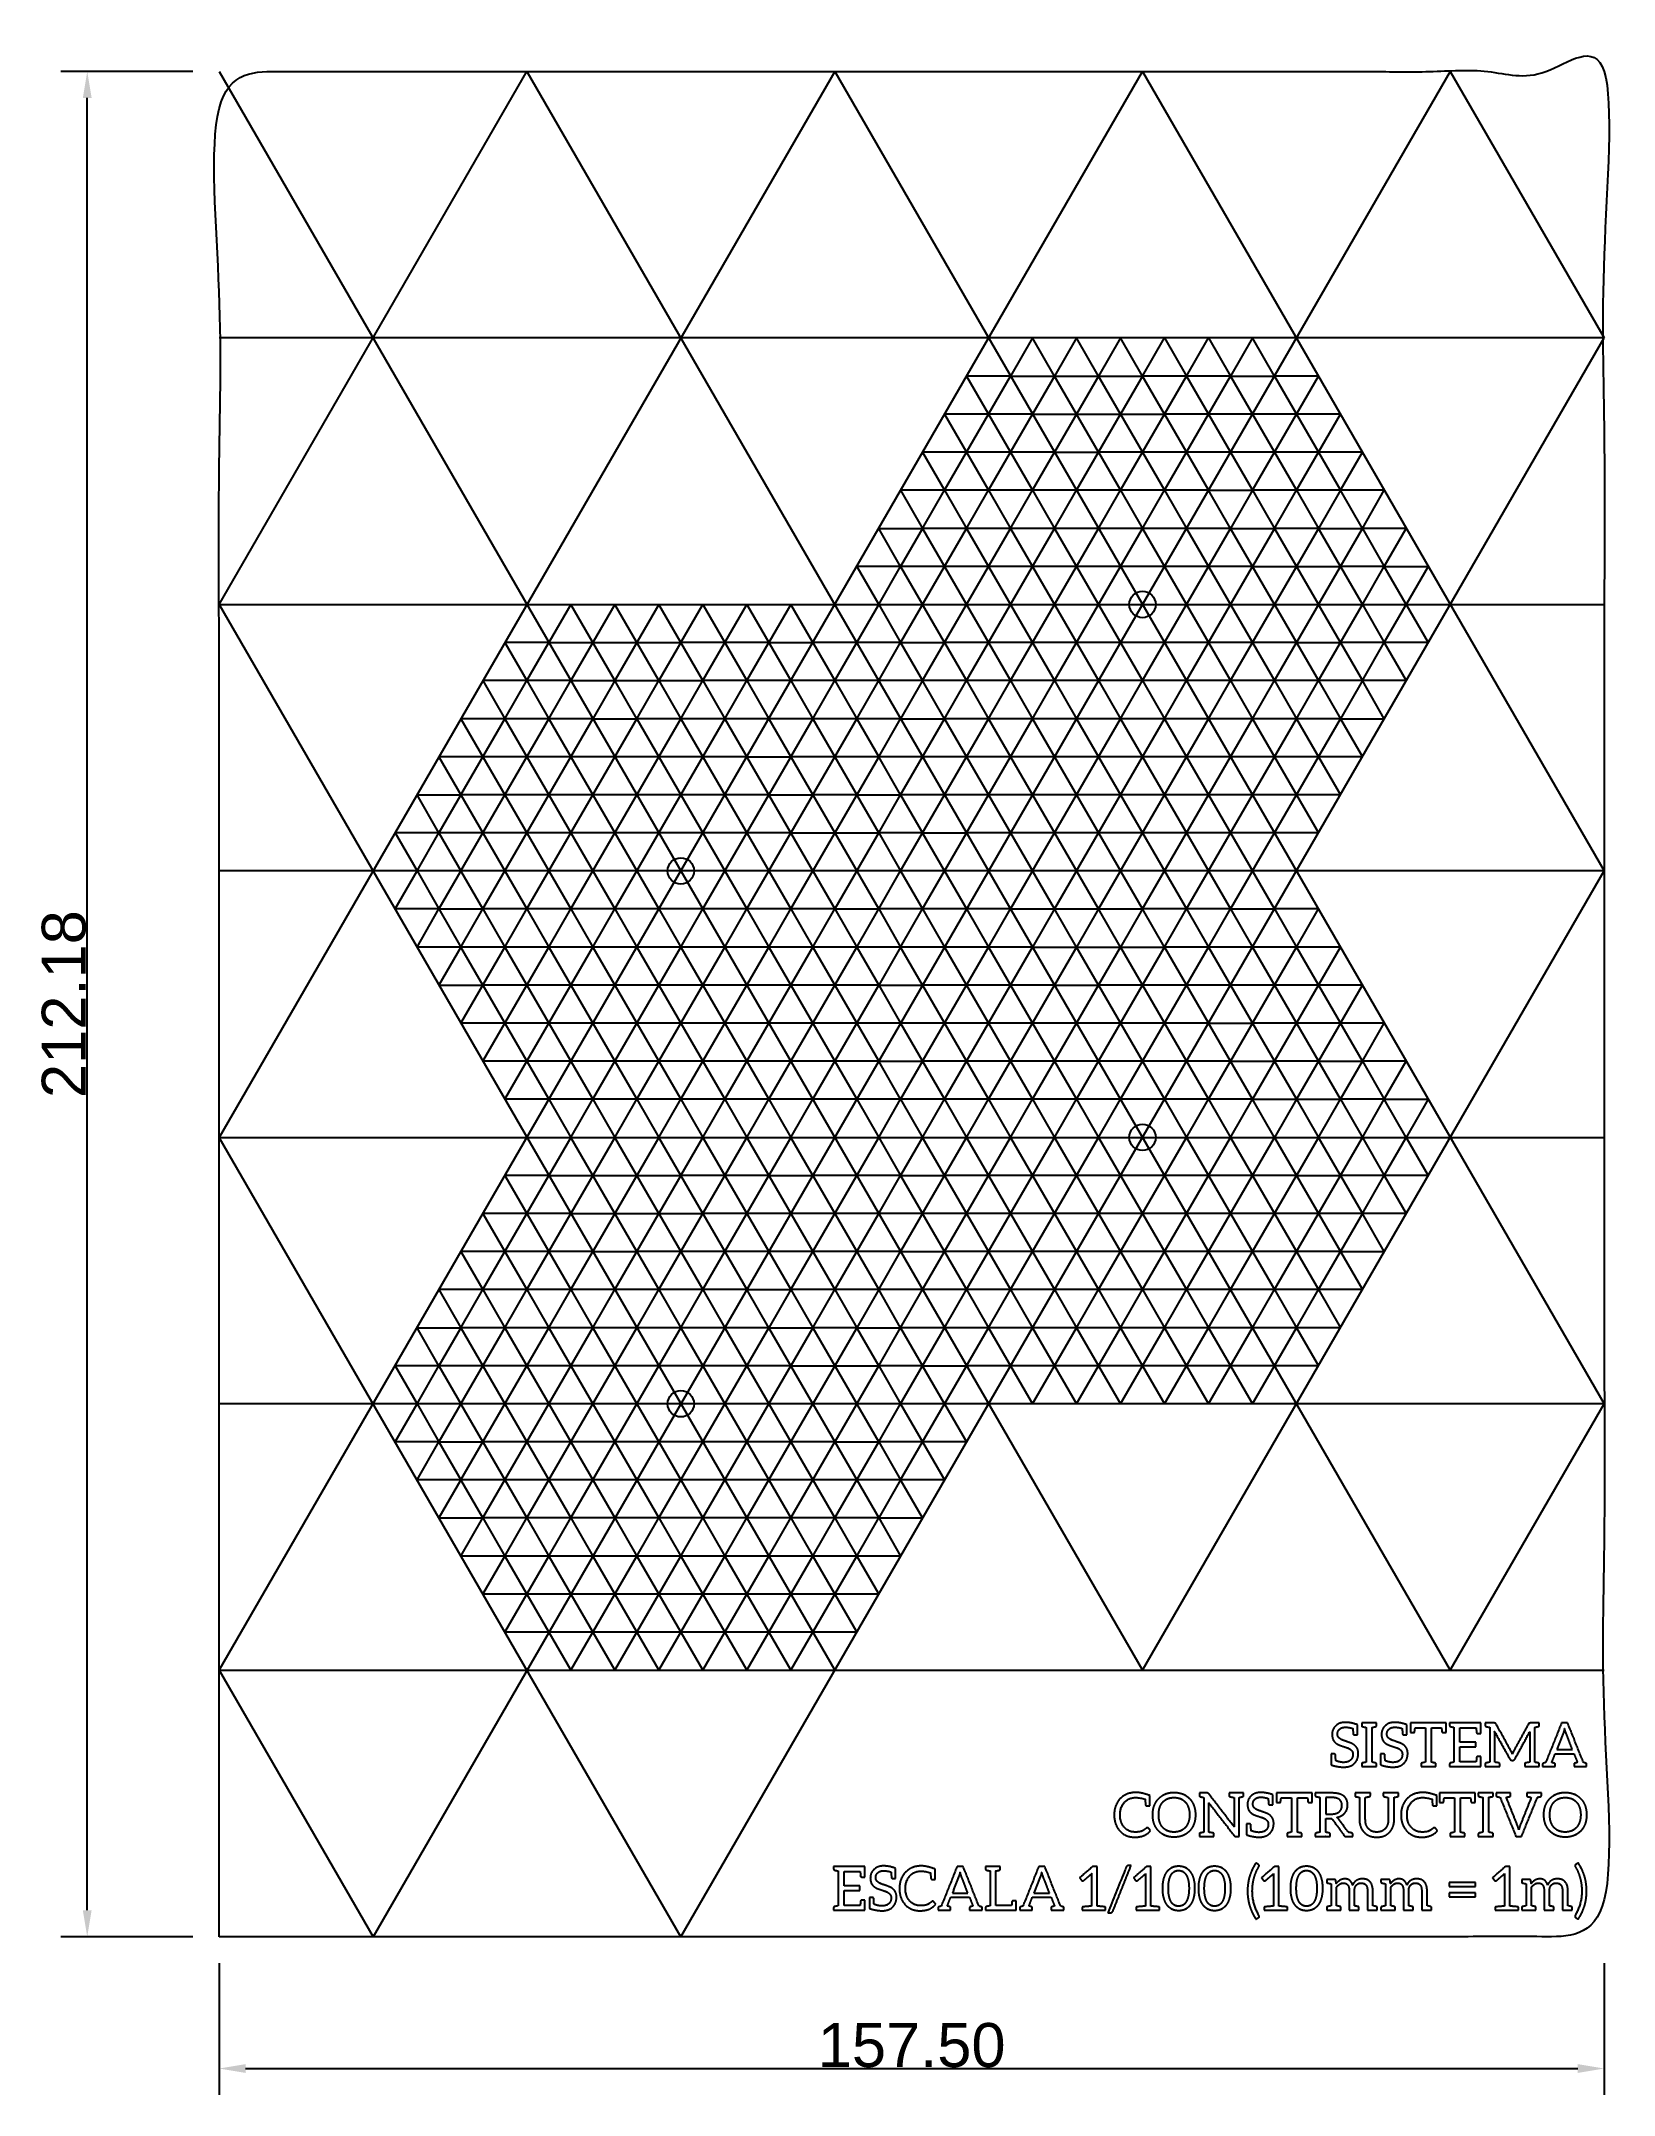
# Model space of a CAD drawing. Header units: millimetres. Extents: x 1 to 180, y 0 to 234.
import ezdxf

# ---------------------------------------------------------------- set-up
doc = ezdxf.new("R2010")
doc.units = ezdxf.units.MM
for name, color, linetype in [('CUT 1', 1, 'Continuous'), ('CUT 2', 15, 'Continuous'), ('ENGRAVE 1', 174, 'Continuous'), ('ENGRAVE 2', 3, 'Continuous')]:
    doc.layers.add(name, color=color, linetype=linetype)
doc.styles.add('Arial', font='arial.ttf')

msp = doc.modelspace()

# ---------------------------------------------------------------- texts
at = {"insert": (4.02, 124.09), "char_height": 5, "attachment_point": 5, "rotation": 90, "style": 'Arial'}
msp.add_mtext('\\A1;212.18', dxfattribs=at)
at = {"insert": (100.41, 5.64), "char_height": 5, "attachment_point": 5, "style": 'Arial'}
msp.add_mtext('\\A1;157.50', dxfattribs=at)

# ---------------------------------------------------------------- linework, layer by layer
for p, q in [((18.66, 230.18), (3.66, 230.18)), ((6.66, 21), (6.66, 227.18)), ((18.66, 18), (3.66, 18)), ((21.66, 15), (21.66, 0)), ((179.16, 15), (179.16, 0)), ((24.66, 3), (176.16, 3))]:
    msp.add_line(p, q)
for points in [[(6.16, 227.18), (7.16, 227.18), (6.66, 230.18)], [(6.16, 21), (7.16, 21), (6.66, 18)], [(24.66, 3.5), (24.66, 2.5), (21.66, 3)], [(176.16, 3.5), (176.16, 2.5), (179.16, 3)]]:
    msp.add_solid(points)
at = {"layer": 'CUT 1'}
for centre in [(126.66, 169.55), (74.16, 139.24), (126.66, 108.93), (74.16, 78.62)]:
    msp.add_circle(centre, 1.5, dxfattribs=at)
at = {"layer": 'CUT 2'}
msp.add_open_spline([(21.66, 18), (100.41, 18), (179.16, 18), (179.16, 124.09), (179.16, 230.18), (100.41, 230.18), (21.66, 230.18), (21.66, 124.09), (21.66, 18)], degree=2, knots=[0, 0, 0, 157.5, 157.5, 248.432668, 248.432668, 405.932668, 405.932668, 496.865336, 496.865336, 496.865336], dxfattribs=at)
at = {"layer": 'ENGRAVE 1'}
for p, q in [((114.16, 199.87), (111.66, 195.54)), ((116.66, 195.54), (114.16, 199.87)), ((119.16, 199.87), (116.66, 195.54)), ((121.66, 195.54), (119.16, 199.87)), ((124.16, 199.87), (121.66, 195.54)), ((126.66, 195.54), (124.16, 199.87)), ((126.66, 195.54), (129.16, 199.87)), ((129.16, 199.87), (131.66, 195.54)), ((131.66, 195.54), (134.16, 199.87)), ((134.16, 199.87), (136.66, 195.54)), ((139.16, 199.87), (136.66, 195.54)), ((141.66, 195.54), (139.16, 199.87)), ((111.66, 195.54), (106.66, 195.54)), ((106.66, 195.54), (109.16, 191.21)), ((109.16, 191.21), (111.66, 195.54)), ((111.66, 195.54), (116.66, 195.54)), ((116.66, 195.54), (114.16, 191.21)), ((116.66, 195.54), (121.66, 195.54)), ((119.16, 191.21), (116.66, 195.54)), ((121.66, 195.54), (119.16, 191.21)), ((121.66, 195.54), (126.66, 195.54)), ((124.16, 191.21), (121.66, 195.54)), ((126.66, 195.54), (124.16, 191.21)), ((131.66, 195.54), (126.66, 195.54)), ((129.16, 191.21), (126.66, 195.54)), ((129.16, 191.21), (131.66, 195.54)), ((136.66, 195.54), (131.66, 195.54)), ((131.66, 195.54), (134.16, 191.21)), ((134.16, 191.21), (136.66, 195.54)), ((136.66, 195.54), (139.16, 191.21)), ((136.66, 195.54), (141.66, 195.54)), ((146.66, 195.54), (141.66, 195.54)), ((141.66, 195.54), (144.16, 191.21)), ((144.16, 191.21), (146.66, 195.54)), ((104.16, 191.21), (106.66, 186.87)), ((109.16, 191.21), (104.16, 191.21)), ((106.66, 186.87), (109.16, 191.21)), ((114.16, 191.21), (109.16, 191.21)), ((109.16, 191.21), (111.66, 186.87)), ((111.66, 186.87), (114.16, 191.21)), ((114.16, 191.21), (119.16, 191.21)), ((119.16, 191.21), (116.66, 186.87)), ((121.66, 186.87), (119.16, 191.21)), ((119.16, 191.21), (124.16, 191.21)), ((121.66, 186.87), (124.16, 191.21)), ((124.16, 191.21), (129.16, 191.21)), ((124.16, 191.21), (126.66, 186.87)), ((126.66, 186.87), (129.16, 191.21)), ((134.16, 191.21), (129.16, 191.21)), ((129.16, 191.21), (131.66, 186.87)), ((131.66, 186.87), (134.16, 191.21)), ((139.16, 191.21), (134.16, 191.21)), ((134.16, 191.21), (136.66, 186.87)), ((144.16, 191.21), (139.16, 191.21)), ((139.16, 191.21), (141.66, 186.87)), ((141.66, 186.87), (144.16, 191.21)), ((149.16, 191.21), (144.16, 191.21)), ((144.16, 191.21), (146.66, 186.87)), ((146.66, 186.87), (149.16, 191.21)), ((106.66, 186.87), (101.66, 186.87)), ((101.66, 186.87), (104.16, 182.54)), ((104.16, 182.54), (106.66, 186.87)), ((111.66, 186.87), (106.66, 186.87)), ((106.66, 186.87), (109.16, 182.54)), ((109.16, 182.54), (111.66, 186.87)), ((116.66, 186.87), (111.66, 186.87)), ((111.66, 186.87), (114.16, 182.54)), ((114.16, 182.54), (116.66, 186.87)), ((116.66, 186.87), (121.66, 186.87)), ((119.16, 182.54), (121.66, 186.87)), ((126.66, 186.87), (121.66, 186.87)), ((121.66, 186.87), (124.16, 182.54)), ((124.16, 182.54), (126.66, 186.87)), ((126.66, 186.87), (129.16, 182.54)), ((131.66, 186.87), (126.66, 186.87)), ((129.16, 182.54), (131.66, 186.87)), ((136.66, 186.87), (131.66, 186.87)), ((131.66, 186.87), (134.16, 182.54)), ((141.66, 186.87), (136.66, 186.87)), ((136.66, 186.87), (139.16, 182.54)), ((139.16, 182.54), (141.66, 186.87)), ((146.66, 186.87), (141.66, 186.87)), ((141.66, 186.87), (144.16, 182.54)), ((144.16, 182.54), (146.66, 186.87)), ((151.66, 186.87), (146.66, 186.87)), ((146.66, 186.87), (149.16, 182.54)), ((149.16, 182.54), (151.66, 186.87)), ((99.16, 182.54), (101.66, 178.21)), ((104.16, 182.54), (99.16, 182.54)), ((101.66, 178.21), (104.16, 182.54)), ((104.16, 182.54), (106.66, 178.21)), ((109.16, 182.54), (104.16, 182.54)), ((106.66, 178.21), (109.16, 182.54)), ((114.16, 182.54), (109.16, 182.54)), ((109.16, 182.54), (111.66, 178.21)), ((111.66, 178.21), (114.16, 182.54)), ((119.16, 182.54), (114.16, 182.54)), ((114.16, 182.54), (116.66, 178.21)), ((116.66, 178.21), (119.16, 182.54)), ((124.16, 182.54), (119.16, 182.54)), ((121.66, 178.21), (124.16, 182.54)), ((129.16, 182.54), (124.16, 182.54)), ((124.16, 182.54), (126.66, 178.21)), ((126.66, 178.21), (129.16, 182.54)), ((134.16, 182.54), (129.16, 182.54)), ((129.16, 182.54), (131.66, 178.21)), ((136.66, 178.21), (134.16, 182.54)), ((134.16, 182.54), (139.16, 182.54)), ((139.16, 182.54), (136.66, 178.21)), ((144.16, 182.54), (139.16, 182.54)), ((139.16, 182.54), (141.66, 178.21)), ((141.66, 178.21), (144.16, 182.54)), ((144.16, 182.54), (146.66, 178.21)), ((149.16, 182.54), (144.16, 182.54)), ((149.16, 182.54), (146.66, 178.21)), ((154.16, 182.54), (149.16, 182.54)), ((151.66, 178.21), (149.16, 182.54)), ((151.66, 178.21), (154.16, 182.54)), ((99.16, 173.88), (96.66, 178.21)), ((96.66, 178.21), (101.66, 178.21)), ((101.66, 178.21), (99.16, 173.88)), ((101.66, 178.21), (104.16, 173.88)), ((106.66, 178.21), (101.66, 178.21)), ((104.16, 173.88), (106.66, 178.21)), ((111.66, 178.21), (106.66, 178.21)), ((106.66, 178.21), (109.16, 173.88)), ((109.16, 173.88), (111.66, 178.21)), ((116.66, 178.21), (111.66, 178.21)), ((111.66, 178.21), (114.16, 173.88)), ((114.16, 173.88), (116.66, 178.21)), ((121.66, 178.21), (116.66, 178.21)), ((116.66, 178.21), (119.16, 173.88)), ((119.16, 173.88), (121.66, 178.21)), ((126.66, 178.21), (121.66, 178.21)), ((124.16, 173.88), (126.66, 178.21)), ((126.66, 178.21), (129.16, 173.88)), ((131.66, 178.21), (126.66, 178.21)), ((136.66, 178.21), (131.66, 178.21)), ((131.66, 178.21), (134.16, 173.88)), ((134.16, 173.88), (136.66, 178.21)), ((139.16, 173.88), (136.66, 178.21)), ((136.66, 178.21), (141.66, 178.21)), ((141.66, 178.21), (139.16, 173.88)), ((146.66, 178.21), (141.66, 178.21)), ((141.66, 178.21), (144.16, 173.88)), ((146.66, 178.21), (144.16, 173.88)), ((149.16, 173.88), (146.66, 178.21)), ((146.66, 178.21), (151.66, 178.21)), ((149.16, 173.88), (151.66, 178.21)), ((156.66, 178.21), (151.66, 178.21)), ((151.66, 178.21), (154.16, 173.88)), ((154.16, 173.88), (156.66, 178.21)), ((99.16, 173.88), (94.16, 173.88)), ((94.16, 173.88), (96.66, 169.55)), ((96.66, 169.55), (99.16, 173.88)), ((104.16, 173.88), (99.16, 173.88)), ((99.16, 173.88), (101.66, 169.55)), ((101.66, 169.55), (104.16, 173.88)), ((104.16, 173.88), (106.66, 169.55)), ((109.16, 173.88), (104.16, 173.88)), ((106.66, 169.55), (109.16, 173.88)), ((114.16, 173.88), (109.16, 173.88)), ((109.16, 173.88), (111.66, 169.55)), ((111.66, 169.55), (114.16, 173.88)), ((119.16, 173.88), (114.16, 173.88)), ((114.16, 173.88), (116.66, 169.55)), ((116.66, 169.55), (119.16, 173.88)), ((119.16, 173.88), (121.66, 169.55)), ((124.16, 173.88), (119.16, 173.88)), ((121.66, 169.55), (124.16, 173.88)), ((129.16, 173.88), (124.16, 173.88)), ((134.16, 173.88), (129.16, 173.88)), ((129.16, 173.88), (131.66, 169.55)), ((131.66, 169.55), (134.16, 173.88)), ((134.16, 173.88), (136.66, 169.55)), ((139.16, 173.88), (134.16, 173.88)), ((136.66, 169.55), (139.16, 173.88)), ((139.16, 173.88), (144.16, 173.88)), ((141.66, 169.55), (139.16, 173.88)), ((144.16, 173.88), (141.66, 169.55)), ((144.16, 173.88), (146.66, 169.55)), ((144.16, 173.88), (149.16, 173.88)), ((146.66, 169.55), (149.16, 173.88)), ((149.16, 173.88), (151.66, 169.55)), ((154.16, 173.88), (149.16, 173.88)), ((151.66, 169.55), (154.16, 173.88)), ((156.66, 169.55), (154.16, 173.88)), ((154.16, 173.88), (159.16, 173.88)), ((159.16, 173.88), (156.66, 169.55)), ((61.66, 169.55), (59.16, 165.22)), ((64.16, 165.22), (61.66, 169.55)), ((66.66, 169.55), (64.16, 165.22)), ((69.16, 165.22), (66.66, 169.55)), ((71.66, 169.55), (69.16, 165.22)), ((74.16, 165.22), (71.66, 169.55)), ((74.16, 165.22), (76.66, 169.55)), ((76.66, 169.55), (79.16, 165.22)), ((79.16, 165.22), (81.66, 169.55)), ((81.66, 169.55), (84.16, 165.22)), ((86.66, 169.55), (84.16, 165.22)), ((89.16, 165.22), (86.66, 169.55)), ((94.16, 165.22), (96.66, 169.55)), ((96.66, 169.55), (99.16, 165.22)), ((101.66, 169.55), (99.16, 165.22)), ((104.16, 165.22), (101.66, 169.55)), ((104.16, 165.22), (106.66, 169.55)), ((106.66, 169.55), (109.16, 165.22)), ((109.16, 165.22), (111.66, 169.55)), ((111.66, 169.55), (114.16, 165.22)), ((114.16, 165.22), (116.66, 169.55)), ((116.66, 169.55), (119.16, 165.22)), ((119.16, 165.22), (121.66, 169.55)), ((121.66, 169.55), (124.16, 165.22)), ((129.16, 165.22), (131.66, 169.55)), ((131.66, 169.55), (134.16, 165.22)), ((134.16, 165.22), (136.66, 169.55)), ((136.66, 169.55), (139.16, 165.22)), ((139.16, 165.22), (141.66, 169.55)), ((141.66, 169.55), (144.16, 165.22)), ((146.66, 169.55), (144.16, 165.22)), ((149.16, 165.22), (146.66, 169.55)), ((149.16, 165.22), (151.66, 169.55)), ((151.66, 169.55), (154.16, 165.22)), ((154.16, 165.22), (156.66, 169.55)), ((156.66, 169.55), (159.16, 165.22)), ((54.16, 165.22), (56.66, 160.89)), ((59.16, 165.22), (54.16, 165.22)), ((56.66, 160.89), (59.16, 165.22)), ((59.16, 165.22), (64.16, 165.22)), ((64.16, 165.22), (61.66, 160.89)), ((64.16, 165.22), (69.16, 165.22)), ((66.66, 160.89), (64.16, 165.22)), ((69.16, 165.22), (66.66, 160.89)), ((71.66, 160.89), (69.16, 165.22)), ((69.16, 165.22), (74.16, 165.22)), ((74.16, 165.22), (71.66, 160.89)), ((76.66, 160.89), (74.16, 165.22)), ((79.16, 165.22), (74.16, 165.22)), ((76.66, 160.89), (79.16, 165.22)), ((84.16, 165.22), (79.16, 165.22)), ((79.16, 165.22), (81.66, 160.89)), ((81.66, 160.89), (84.16, 165.22)), ((84.16, 165.22), (89.16, 165.22)), ((84.16, 165.22), (86.66, 160.89)), ((94.16, 165.22), (89.16, 165.22)), ((89.16, 165.22), (91.66, 160.89)), ((91.66, 160.89), (94.16, 165.22)), ((99.16, 165.22), (94.16, 165.22)), ((96.66, 160.89), (99.16, 165.22)), ((99.16, 165.22), (104.16, 165.22)), ((99.16, 165.22), (101.66, 160.89)), ((101.66, 160.89), (104.16, 165.22)), ((104.16, 165.22), (106.66, 160.89)), ((109.16, 165.22), (104.16, 165.22)), ((106.66, 160.89), (109.16, 165.22)), ((114.16, 165.22), (109.16, 165.22)), ((109.16, 165.22), (111.66, 160.89)), ((111.66, 160.89), (114.16, 165.22)), ((114.16, 165.22), (116.66, 160.89)), ((119.16, 165.22), (114.16, 165.22)), ((116.66, 160.89), (119.16, 165.22)), ((124.16, 165.22), (119.16, 165.22)), ((119.16, 165.22), (121.66, 160.89)), ((129.16, 165.22), (124.16, 165.22)), ((124.16, 165.22), (126.66, 160.89)), ((126.66, 160.89), (129.16, 165.22)), ((134.16, 165.22), (129.16, 165.22)), ((131.66, 160.89), (134.16, 165.22)), ((139.16, 165.22), (134.16, 165.22)), ((134.16, 165.22), (136.66, 160.89)), ((136.66, 160.89), (139.16, 165.22)), ((139.16, 165.22), (141.66, 160.89)), ((144.16, 165.22), (139.16, 165.22)), ((141.66, 160.89), (144.16, 165.22)), ((144.16, 165.22), (146.66, 160.89)), ((144.16, 165.22), (149.16, 165.22)), ((146.66, 160.89), (149.16, 165.22)), ((149.16, 165.22), (151.66, 160.89)), ((154.16, 165.22), (149.16, 165.22)), ((151.66, 160.89), (154.16, 165.22)), ((159.16, 165.22), (154.16, 165.22)), ((154.16, 165.22), (156.66, 160.89)), ((56.66, 160.89), (51.66, 160.89)), ((51.66, 160.89), (54.16, 156.56)), ((54.16, 156.56), (56.66, 160.89)), ((61.66, 160.89), (56.66, 160.89)), ((56.66, 160.89), (59.16, 156.56)), ((59.16, 156.56), (61.66, 160.89)), ((61.66, 160.89), (66.66, 160.89)), ((66.66, 160.89), (64.16, 156.56)), ((69.16, 156.56), (66.66, 160.89)), ((66.66, 160.89), (71.66, 160.89)), ((69.16, 156.56), (71.66, 160.89)), ((71.66, 160.89), (74.16, 156.56)), ((71.66, 160.89), (76.66, 160.89)), ((74.16, 156.56), (76.66, 160.89)), ((81.66, 160.89), (76.66, 160.89)), ((76.66, 160.89), (79.16, 156.56)), ((79.16, 156.56), (81.66, 160.89)), ((81.66, 160.89), (84.16, 156.56)), ((86.66, 160.89), (81.66, 160.89)), ((86.66, 160.89), (89.16, 156.56)), ((91.66, 160.89), (86.66, 160.89)), ((89.16, 156.56), (91.66, 160.89)), ((91.66, 160.89), (94.16, 156.56)), ((96.66, 160.89), (91.66, 160.89)), ((94.16, 156.56), (96.66, 160.89)), ((101.66, 160.89), (96.66, 160.89)), ((101.66, 160.89), (99.16, 156.56)), ((104.16, 156.56), (101.66, 160.89)), ((106.66, 160.89), (101.66, 160.89)), ((104.16, 156.56), (106.66, 160.89)), ((106.66, 160.89), (109.16, 156.56)), ((111.66, 160.89), (106.66, 160.89)), ((109.16, 156.56), (111.66, 160.89)), ((116.66, 160.89), (111.66, 160.89)), ((111.66, 160.89), (114.16, 156.56)), ((114.16, 156.56), (116.66, 160.89)), ((116.66, 160.89), (119.16, 156.56)), ((121.66, 160.89), (116.66, 160.89)), ((126.66, 160.89), (121.66, 160.89)), ((121.66, 160.89), (124.16, 156.56)), ((124.16, 156.56), (126.66, 160.89)), ((126.66, 160.89), (129.16, 156.56)), ((131.66, 160.89), (126.66, 160.89)), ((129.16, 156.56), (131.66, 160.89)), ((136.66, 160.89), (131.66, 160.89)), ((134.16, 156.56), (136.66, 160.89)), ((141.66, 160.89), (136.66, 160.89)), ((136.66, 160.89), (139.16, 156.56)), ((139.16, 156.56), (141.66, 160.89)), ((141.66, 160.89), (144.16, 156.56)), ((146.66, 160.89), (141.66, 160.89)), ((144.16, 156.56), (146.66, 160.89)), ((151.66, 160.89), (146.66, 160.89)), ((146.66, 160.89), (149.16, 156.56)), ((151.66, 160.89), (149.16, 156.56)), ((156.66, 160.89), (151.66, 160.89)), ((154.16, 156.56), (151.66, 160.89)), ((54.16, 156.56), (49.16, 156.56)), ((49.16, 156.56), (51.66, 152.23)), ((51.66, 152.23), (54.16, 156.56)), ((54.16, 156.56), (56.66, 152.23)), ((59.16, 156.56), (54.16, 156.56)), ((56.66, 152.23), (59.16, 156.56)), ((59.16, 156.56), (61.66, 152.23)), ((64.16, 156.56), (59.16, 156.56)), ((61.66, 152.23), (64.16, 156.56)), ((64.16, 156.56), (69.16, 156.56)), ((66.66, 152.23), (69.16, 156.56)), ((69.16, 156.56), (71.66, 152.23)), ((74.16, 156.56), (69.16, 156.56)), ((71.66, 152.23), (74.16, 156.56)), ((74.16, 156.56), (76.66, 152.23)), ((79.16, 156.56), (74.16, 156.56)), ((76.66, 152.23), (79.16, 156.56)), ((84.16, 156.56), (79.16, 156.56)), ((79.16, 156.56), (81.66, 152.23)), ((89.16, 156.56), (84.16, 156.56)), ((84.16, 156.56), (86.66, 152.23)), ((86.66, 152.23), (89.16, 156.56)), ((94.16, 156.56), (89.16, 156.56)), ((89.16, 156.56), (91.66, 152.23)), ((91.66, 152.23), (94.16, 156.56)), ((94.16, 156.56), (96.66, 152.23)), ((99.16, 156.56), (94.16, 156.56)), ((96.66, 152.23), (99.16, 156.56)), ((99.16, 156.56), (104.16, 156.56)), ((101.66, 152.23), (104.16, 156.56)), ((109.16, 156.56), (104.16, 156.56)), ((104.16, 156.56), (106.66, 152.23)), ((106.66, 152.23), (109.16, 156.56)), ((109.16, 156.56), (111.66, 152.23)), ((114.16, 156.56), (109.16, 156.56)), ((111.66, 152.23), (114.16, 156.56)), ((119.16, 156.56), (114.16, 156.56)), ((114.16, 156.56), (116.66, 152.23)), ((119.16, 156.56), (121.66, 152.23)), ((124.16, 156.56), (119.16, 156.56)), ((121.66, 152.23), (124.16, 156.56)), ((129.16, 156.56), (124.16, 156.56)), ((124.16, 156.56), (126.66, 152.23)), ((126.66, 152.23), (129.16, 156.56)), ((134.16, 156.56), (129.16, 156.56)), ((129.16, 156.56), (131.66, 152.23)), ((131.66, 152.23), (134.16, 156.56)), ((139.16, 156.56), (134.16, 156.56)), ((136.66, 152.23), (139.16, 156.56)), ((144.16, 156.56), (139.16, 156.56)), ((139.16, 156.56), (141.66, 152.23)), ((141.66, 152.23), (144.16, 156.56)), ((144.16, 156.56), (146.66, 152.23)), ((149.16, 156.56), (144.16, 156.56)), ((146.66, 152.23), (149.16, 156.56)), ((149.16, 156.56), (151.66, 152.23)), ((149.16, 156.56), (154.16, 156.56)), ((46.66, 152.23), (49.16, 147.9)), ((51.66, 152.23), (46.66, 152.23)), ((49.16, 147.9), (51.66, 152.23)), ((56.66, 152.23), (51.66, 152.23)), ((51.66, 152.23), (54.16, 147.9)), ((54.16, 147.9), (56.66, 152.23)), ((56.66, 152.23), (59.16, 147.9)), ((61.66, 152.23), (56.66, 152.23)), ((59.16, 147.9), (61.66, 152.23)), ((61.66, 152.23), (64.16, 147.9)), ((66.66, 152.23), (61.66, 152.23)), ((64.16, 147.9), (66.66, 152.23)), ((71.66, 152.23), (66.66, 152.23)), ((69.16, 147.9), (71.66, 152.23)), ((76.66, 152.23), (71.66, 152.23)), ((71.66, 152.23), (74.16, 147.9)), ((74.16, 147.9), (76.66, 152.23)), ((76.66, 152.23), (79.16, 147.9)), ((81.66, 152.23), (76.66, 152.23)), ((81.66, 152.23), (86.66, 152.23)), ((84.16, 147.9), (81.66, 152.23)), ((86.66, 152.23), (84.16, 147.9)), ((91.66, 152.23), (86.66, 152.23)), ((86.66, 152.23), (89.16, 147.9)), ((89.16, 147.9), (91.66, 152.23)), ((96.66, 152.23), (91.66, 152.23)), ((91.66, 152.23), (94.16, 147.9)), ((96.66, 152.23), (94.16, 147.9)), ((101.66, 152.23), (96.66, 152.23)), ((99.16, 147.9), (96.66, 152.23)), ((99.16, 147.9), (101.66, 152.23)), ((106.66, 152.23), (101.66, 152.23)), ((104.16, 147.9), (106.66, 152.23)), ((111.66, 152.23), (106.66, 152.23)), ((106.66, 152.23), (109.16, 147.9)), ((109.16, 147.9), (111.66, 152.23)), ((111.66, 152.23), (114.16, 147.9)), ((116.66, 152.23), (111.66, 152.23)), ((121.66, 152.23), (116.66, 152.23)), ((116.66, 152.23), (119.16, 147.9)), ((119.16, 147.9), (121.66, 152.23)), ((126.66, 152.23), (121.66, 152.23)), ((121.66, 152.23), (124.16, 147.9)), ((124.16, 147.9), (126.66, 152.23)), ((126.66, 152.23), (129.16, 147.9)), ((131.66, 152.23), (126.66, 152.23)), ((129.16, 147.9), (131.66, 152.23)), ((131.66, 152.23), (134.16, 147.9)), ((136.66, 152.23), (131.66, 152.23)), ((134.16, 147.9), (136.66, 152.23)), ((141.66, 152.23), (136.66, 152.23)), ((139.16, 147.9), (141.66, 152.23)), ((141.66, 152.23), (144.16, 147.9)), ((146.66, 152.23), (141.66, 152.23)), ((144.16, 147.9), (146.66, 152.23)), ((146.66, 152.23), (149.16, 147.9)), ((151.66, 152.23), (146.66, 152.23)), ((44.16, 147.9), (49.16, 147.9)), ((46.66, 143.57), (44.16, 147.9)), ((49.16, 147.9), (46.66, 143.57)), ((54.16, 147.9), (49.16, 147.9)), ((49.16, 147.9), (51.66, 143.57)), ((51.66, 143.57), (54.16, 147.9)), ((54.16, 147.9), (56.66, 143.57)), ((59.16, 147.9), (54.16, 147.9)), ((56.66, 143.57), (59.16, 147.9)), ((59.16, 147.9), (61.66, 143.57)), ((64.16, 147.9), (59.16, 147.9)), ((61.66, 143.57), (64.16, 147.9)), ((64.16, 147.9), (66.66, 143.57)), ((69.16, 147.9), (64.16, 147.9)), ((66.66, 143.57), (69.16, 147.9)), ((74.16, 147.9), (69.16, 147.9)), ((71.66, 143.57), (74.16, 147.9)), ((74.16, 147.9), (76.66, 143.57)), ((79.16, 147.9), (74.16, 147.9)), ((79.16, 147.9), (81.66, 143.57)), ((84.16, 147.9), (79.16, 147.9)), ((81.66, 143.57), (84.16, 147.9)), ((86.66, 143.57), (84.16, 147.9)), ((84.16, 147.9), (89.16, 147.9)), ((89.16, 147.9), (86.66, 143.57)), ((89.16, 147.9), (91.66, 143.57)), ((94.16, 147.9), (89.16, 147.9)), ((94.16, 147.9), (91.66, 143.57)), ((96.66, 143.57), (94.16, 147.9)), ((94.16, 147.9), (99.16, 147.9)), ((96.66, 143.57), (99.16, 147.9)), ((99.16, 147.9), (101.66, 143.57)), ((104.16, 147.9), (99.16, 147.9)), ((101.66, 143.57), (104.16, 147.9)), ((109.16, 147.9), (104.16, 147.9)), ((106.66, 143.57), (109.16, 147.9)), ((114.16, 147.9), (109.16, 147.9)), ((109.16, 147.9), (111.66, 143.57)), ((119.16, 147.9), (114.16, 147.9)), ((114.16, 147.9), (116.66, 143.57)), ((116.66, 143.57), (119.16, 147.9)), ((124.16, 147.9), (119.16, 147.9)), ((119.16, 147.9), (121.66, 143.57)), ((121.66, 143.57), (124.16, 147.9)), ((129.16, 147.9), (124.16, 147.9)), ((124.16, 147.9), (126.66, 143.57)), ((126.66, 143.57), (129.16, 147.9)), ((134.16, 147.9), (129.16, 147.9)), ((129.16, 147.9), (131.66, 143.57)), ((131.66, 143.57), (134.16, 147.9)), ((139.16, 147.9), (134.16, 147.9)), ((134.16, 147.9), (136.66, 143.57)), ((136.66, 143.57), (139.16, 147.9)), ((144.16, 147.9), (139.16, 147.9)), ((141.66, 143.57), (144.16, 147.9)), ((149.16, 147.9), (144.16, 147.9)), ((144.16, 147.9), (146.66, 143.57)), ((46.66, 143.57), (41.66, 143.57)), ((41.66, 143.57), (44.16, 139.24)), ((44.16, 139.24), (46.66, 143.57)), ((46.66, 143.57), (49.16, 139.24)), ((51.66, 143.57), (46.66, 143.57)), ((49.16, 139.24), (51.66, 143.57)), ((51.66, 143.57), (54.16, 139.24)), ((56.66, 143.57), (51.66, 143.57)), ((54.16, 139.24), (56.66, 143.57)), ((56.66, 143.57), (59.16, 139.24)), ((61.66, 143.57), (56.66, 143.57)), ((59.16, 139.24), (61.66, 143.57)), ((61.66, 143.57), (64.16, 139.24)), ((66.66, 143.57), (61.66, 143.57)), ((64.16, 139.24), (66.66, 143.57)), ((66.66, 143.57), (69.16, 139.24)), ((71.66, 143.57), (66.66, 143.57)), ((69.16, 139.24), (71.66, 143.57)), ((76.66, 143.57), (71.66, 143.57)), ((81.66, 143.57), (76.66, 143.57)), ((76.66, 143.57), (79.16, 139.24)), ((79.16, 139.24), (81.66, 143.57)), ((81.66, 143.57), (84.16, 139.24)), ((86.66, 143.57), (81.66, 143.57)), ((84.16, 139.24), (86.66, 143.57)), ((89.16, 139.24), (86.66, 143.57)), ((86.66, 143.57), (91.66, 143.57)), ((91.66, 143.57), (89.16, 139.24)), ((91.66, 143.57), (96.66, 143.57)), ((91.66, 143.57), (94.16, 139.24)), ((94.16, 139.24), (96.66, 143.57)), ((96.66, 143.57), (99.16, 139.24)), ((101.66, 143.57), (96.66, 143.57)), ((99.16, 139.24), (101.66, 143.57)), ((101.66, 143.57), (106.66, 143.57)), ((104.16, 139.24), (101.66, 143.57)), ((106.66, 143.57), (104.16, 139.24)), ((111.66, 143.57), (106.66, 143.57)), ((116.66, 143.57), (111.66, 143.57)), ((111.66, 143.57), (114.16, 139.24)), ((114.16, 139.24), (116.66, 143.57)), ((121.66, 143.57), (116.66, 143.57)), ((116.66, 143.57), (119.16, 139.24)), ((119.16, 139.24), (121.66, 143.57)), ((121.66, 143.57), (124.16, 139.24)), ((126.66, 143.57), (121.66, 143.57)), ((124.16, 139.24), (126.66, 143.57)), ((126.66, 143.57), (129.16, 139.24)), ((131.66, 143.57), (126.66, 143.57)), ((129.16, 139.24), (131.66, 143.57)), ((131.66, 143.57), (134.16, 139.24)), ((136.66, 143.57), (131.66, 143.57)), ((134.16, 139.24), (136.66, 143.57)), ((141.66, 143.57), (136.66, 143.57)), ((136.66, 143.57), (139.16, 139.24)), ((139.16, 139.24), (141.66, 143.57)), ((146.66, 143.57), (141.66, 143.57)), ((41.66, 134.91), (44.16, 139.24)), ((44.16, 139.24), (46.66, 134.91)), ((49.16, 139.24), (46.66, 134.91)), ((51.66, 134.91), (49.16, 139.24)), ((51.66, 134.91), (54.16, 139.24)), ((54.16, 139.24), (56.66, 134.91)), ((56.66, 134.91), (59.16, 139.24)), ((59.16, 139.24), (61.66, 134.91)), ((61.66, 134.91), (64.16, 139.24)), ((64.16, 139.24), (66.66, 134.91)), ((66.66, 134.91), (69.16, 139.24)), ((69.16, 139.24), (71.66, 134.91)), ((76.66, 134.91), (79.16, 139.24)), ((79.16, 139.24), (81.66, 134.91)), ((81.66, 134.91), (84.16, 139.24)), ((84.16, 139.24), (86.66, 134.91)), ((86.66, 134.91), (89.16, 139.24)), ((89.16, 139.24), (91.66, 134.91)), ((94.16, 139.24), (91.66, 134.91)), ((96.66, 134.91), (94.16, 139.24)), ((96.66, 134.91), (99.16, 139.24)), ((99.16, 139.24), (101.66, 134.91)), ((101.66, 134.91), (104.16, 139.24)), ((104.16, 139.24), (106.66, 134.91)), ((114.16, 139.24), (111.66, 134.91)), ((116.66, 134.91), (114.16, 139.24)), ((119.16, 139.24), (116.66, 134.91)), ((121.66, 134.91), (119.16, 139.24)), ((124.16, 139.24), (121.66, 134.91)), ((126.66, 134.91), (124.16, 139.24)), ((126.66, 134.91), (129.16, 139.24)), ((129.16, 139.24), (131.66, 134.91)), ((131.66, 134.91), (134.16, 139.24)), ((134.16, 139.24), (136.66, 134.91)), ((139.16, 139.24), (136.66, 134.91)), ((141.66, 134.91), (139.16, 139.24)), ((46.66, 134.91), (41.66, 134.91)), ((44.16, 130.58), (46.66, 134.91)), ((46.66, 134.91), (49.16, 130.58)), ((46.66, 134.91), (51.66, 134.91)), ((49.16, 130.58), (51.66, 134.91)), ((51.66, 134.91), (54.16, 130.58)), ((56.66, 134.91), (51.66, 134.91)), ((54.16, 130.58), (56.66, 134.91)), ((56.66, 134.91), (59.16, 130.58)), ((61.66, 134.91), (56.66, 134.91)), ((59.16, 130.58), (61.66, 134.91)), ((61.66, 134.91), (64.16, 130.58)), ((66.66, 134.91), (61.66, 134.91)), ((64.16, 130.58), (66.66, 134.91)), ((71.66, 134.91), (66.66, 134.91)), ((66.66, 134.91), (69.16, 130.58)), ((71.66, 134.91), (74.16, 130.58)), ((76.66, 134.91), (71.66, 134.91)), ((74.16, 130.58), (76.66, 134.91)), ((81.66, 134.91), (76.66, 134.91)), ((79.16, 130.58), (81.66, 134.91)), ((81.66, 134.91), (84.16, 130.58)), ((86.66, 134.91), (81.66, 134.91)), ((84.16, 130.58), (86.66, 134.91)), ((86.66, 134.91), (89.16, 130.58)), ((91.66, 134.91), (86.66, 134.91)), ((89.16, 130.58), (91.66, 134.91)), ((91.66, 134.91), (96.66, 134.91)), ((91.66, 134.91), (94.16, 130.58)), ((94.16, 130.58), (96.66, 134.91)), ((101.66, 134.91), (96.66, 134.91)), ((96.66, 134.91), (99.16, 130.58)), ((99.16, 130.58), (101.66, 134.91)), ((101.66, 134.91), (104.16, 130.58)), ((106.66, 134.91), (101.66, 134.91)), ((106.66, 134.91), (109.16, 130.58)), ((111.66, 134.91), (106.66, 134.91)), ((109.16, 130.58), (111.66, 134.91)), ((111.66, 134.91), (116.66, 134.91)), ((116.66, 134.91), (114.16, 130.58)), ((116.66, 134.91), (121.66, 134.91)), ((119.16, 130.58), (116.66, 134.91)), ((121.66, 134.91), (119.16, 130.58)), ((124.16, 130.58), (121.66, 134.91)), ((121.66, 134.91), (126.66, 134.91)), ((126.66, 134.91), (124.16, 130.58)), ((129.16, 130.58), (126.66, 134.91)), ((131.66, 134.91), (126.66, 134.91)), ((129.16, 130.58), (131.66, 134.91)), ((136.66, 134.91), (131.66, 134.91)), ((131.66, 134.91), (134.16, 130.58)), ((134.16, 130.58), (136.66, 134.91)), ((136.66, 134.91), (141.66, 134.91)), ((136.66, 134.91), (139.16, 130.58)), ((146.66, 134.91), (141.66, 134.91)), ((141.66, 134.91), (144.16, 130.58)), ((144.16, 130.58), (146.66, 134.91)), ((49.16, 130.58), (44.16, 130.58)), ((49.16, 130.58), (46.66, 126.25)), ((51.66, 126.25), (49.16, 130.58)), ((54.16, 130.58), (49.16, 130.58)), ((51.66, 126.25), (54.16, 130.58)), ((54.16, 130.58), (56.66, 126.25)), ((59.16, 130.58), (54.16, 130.58)), ((56.66, 126.25), (59.16, 130.58)), ((59.16, 130.58), (61.66, 126.25)), ((64.16, 130.58), (59.16, 130.58)), ((61.66, 126.25), (64.16, 130.58)), ((64.16, 130.58), (66.66, 126.25)), ((69.16, 130.58), (64.16, 130.58)), ((69.16, 130.58), (71.66, 126.25)), ((74.16, 130.58), (69.16, 130.58)), ((71.66, 126.25), (74.16, 130.58)), ((74.16, 130.58), (76.66, 126.25)), ((79.16, 130.58), (74.16, 130.58)), ((76.66, 126.25), (79.16, 130.58)), ((84.16, 130.58), (79.16, 130.58)), ((81.66, 126.25), (84.16, 130.58)), ((84.16, 130.58), (86.66, 126.25)), ((89.16, 130.58), (84.16, 130.58)), ((86.66, 126.25), (89.16, 130.58)), ((94.16, 130.58), (89.16, 130.58)), ((89.16, 130.58), (91.66, 126.25)), ((91.66, 126.25), (94.16, 130.58)), ((99.16, 130.58), (94.16, 130.58)), ((94.16, 130.58), (96.66, 126.25)), ((99.16, 130.58), (96.66, 126.25)), ((101.66, 126.25), (99.16, 130.58)), ((104.16, 130.58), (99.16, 130.58)), ((104.16, 130.58), (106.66, 126.25)), ((109.16, 130.58), (104.16, 130.58)), ((106.66, 126.25), (109.16, 130.58)), ((109.16, 130.58), (111.66, 126.25)), ((114.16, 130.58), (109.16, 130.58)), ((111.66, 126.25), (114.16, 130.58)), ((114.16, 130.58), (119.16, 130.58)), ((119.16, 130.58), (116.66, 126.25)), ((121.66, 126.25), (119.16, 130.58)), ((119.16, 130.58), (124.16, 130.58)), ((121.66, 126.25), (124.16, 130.58)), ((124.16, 130.58), (126.66, 126.25)), ((124.16, 130.58), (129.16, 130.58)), ((126.66, 126.25), (129.16, 130.58)), ((134.16, 130.58), (129.16, 130.58)), ((129.16, 130.58), (131.66, 126.25)), ((131.66, 126.25), (134.16, 130.58)), ((139.16, 130.58), (134.16, 130.58)), ((134.16, 130.58), (136.66, 126.25)), ((144.16, 130.58), (139.16, 130.58)), ((139.16, 130.58), (141.66, 126.25)), ((141.66, 126.25), (144.16, 130.58)), ((144.16, 130.58), (146.66, 126.25)), ((149.16, 130.58), (144.16, 130.58)), ((146.66, 126.25), (149.16, 130.58)), ((46.66, 126.25), (51.66, 126.25)), ((49.16, 121.92), (51.66, 126.25)), ((51.66, 126.25), (54.16, 121.92)), ((56.66, 126.25), (51.66, 126.25)), ((54.16, 121.92), (56.66, 126.25)), ((56.66, 126.25), (59.16, 121.92)), ((61.66, 126.25), (56.66, 126.25)), ((59.16, 121.92), (61.66, 126.25)), ((66.66, 126.25), (61.66, 126.25)), ((61.66, 126.25), (64.16, 121.92)), ((71.66, 126.25), (66.66, 126.25)), ((66.66, 126.25), (69.16, 121.92)), ((69.16, 121.92), (71.66, 126.25)), ((71.66, 126.25), (74.16, 121.92)), ((76.66, 126.25), (71.66, 126.25)), ((74.16, 121.92), (76.66, 126.25)), ((81.66, 126.25), (76.66, 126.25)), ((76.66, 126.25), (79.16, 121.92)), ((79.16, 121.92), (81.66, 126.25)), ((86.66, 126.25), (81.66, 126.25)), ((84.16, 121.92), (86.66, 126.25)), ((86.66, 126.25), (89.16, 121.92)), ((91.66, 126.25), (86.66, 126.25)), ((89.16, 121.92), (91.66, 126.25)), ((96.66, 126.25), (91.66, 126.25)), ((91.66, 126.25), (94.16, 121.92)), ((94.16, 121.92), (96.66, 126.25)), ((96.66, 126.25), (101.66, 126.25)), ((96.66, 126.25), (99.16, 121.92)), ((106.66, 126.25), (101.66, 126.25)), ((101.66, 126.25), (104.16, 121.92)), ((104.16, 121.92), (106.66, 126.25)), ((106.66, 126.25), (109.16, 121.92)), ((111.66, 126.25), (106.66, 126.25)), ((109.16, 121.92), (111.66, 126.25)), ((111.66, 126.25), (114.16, 121.92)), ((116.66, 126.25), (111.66, 126.25)), ((114.16, 121.92), (116.66, 126.25)), ((116.66, 126.25), (121.66, 126.25)), ((119.16, 121.92), (121.66, 126.25)), ((121.66, 126.25), (124.16, 121.92)), ((126.66, 126.25), (121.66, 126.25)), ((124.16, 121.92), (126.66, 126.25)), ((131.66, 126.25), (126.66, 126.25)), ((126.66, 126.25), (129.16, 121.92)), ((129.16, 121.92), (131.66, 126.25)), ((131.66, 126.25), (134.16, 121.92)), ((136.66, 126.25), (131.66, 126.25)), ((141.66, 126.25), (136.66, 126.25)), ((136.66, 126.25), (139.16, 121.92)), ((139.16, 121.92), (141.66, 126.25)), ((146.66, 126.25), (141.66, 126.25)), ((141.66, 126.25), (144.16, 121.92)), ((144.16, 121.92), (146.66, 126.25)), ((151.66, 126.25), (146.66, 126.25)), ((146.66, 126.25), (149.16, 121.92)), ((149.16, 121.92), (151.66, 126.25)), ((54.16, 121.92), (49.16, 121.92)), ((51.66, 117.59), (54.16, 121.92)), ((54.16, 121.92), (56.66, 117.59)), ((59.16, 121.92), (54.16, 121.92)), ((56.66, 117.59), (59.16, 121.92)), ((59.16, 121.92), (61.66, 117.59)), ((64.16, 121.92), (59.16, 121.92)), ((64.16, 121.92), (66.66, 117.59)), ((69.16, 121.92), (64.16, 121.92)), ((66.66, 117.59), (69.16, 121.92)), ((74.16, 121.92), (69.16, 121.92)), ((69.16, 121.92), (71.66, 117.59)), ((71.66, 117.59), (74.16, 121.92)), ((74.16, 121.92), (76.66, 117.59)), ((79.16, 121.92), (74.16, 121.92)), ((76.66, 117.59), (79.16, 121.92)), ((79.16, 121.92), (81.66, 117.59)), ((84.16, 121.92), (79.16, 121.92)), ((81.66, 117.59), (84.16, 121.92)), ((89.16, 121.92), (84.16, 121.92)), ((86.66, 117.59), (89.16, 121.92)), ((94.16, 121.92), (89.16, 121.92)), ((89.16, 121.92), (91.66, 117.59)), ((91.66, 117.59), (94.16, 121.92)), ((99.16, 121.92), (94.16, 121.92)), ((94.16, 121.92), (96.66, 117.59)), ((104.16, 121.92), (99.16, 121.92)), ((99.16, 121.92), (101.66, 117.59)), ((101.66, 117.59), (104.16, 121.92)), ((109.16, 121.92), (104.16, 121.92)), ((104.16, 121.92), (106.66, 117.59)), ((106.66, 117.59), (109.16, 121.92)), ((109.16, 121.92), (111.66, 117.59)), ((114.16, 121.92), (109.16, 121.92)), ((111.66, 117.59), (114.16, 121.92)), ((114.16, 121.92), (116.66, 117.59)), ((119.16, 121.92), (114.16, 121.92)), ((116.66, 117.59), (119.16, 121.92)), ((124.16, 121.92), (119.16, 121.92)), ((121.66, 117.59), (124.16, 121.92)), ((124.16, 121.92), (126.66, 117.59)), ((129.16, 121.92), (124.16, 121.92)), ((126.66, 117.59), (129.16, 121.92)), ((134.16, 121.92), (129.16, 121.92)), ((129.16, 121.92), (131.66, 117.59)), ((134.16, 121.92), (139.16, 121.92)), ((136.66, 117.59), (134.16, 121.92)), ((139.16, 121.92), (136.66, 117.59)), ((144.16, 121.92), (139.16, 121.92)), ((139.16, 121.92), (141.66, 117.59)), ((141.66, 117.59), (144.16, 121.92)), ((144.16, 121.92), (146.66, 117.59)), ((149.16, 121.92), (144.16, 121.92)), ((149.16, 121.92), (146.66, 117.59)), ((151.66, 117.59), (149.16, 121.92)), ((154.16, 121.92), (149.16, 121.92)), ((151.66, 117.59), (154.16, 121.92)), ((56.66, 117.59), (51.66, 117.59)), ((54.16, 113.26), (56.66, 117.59)), ((56.66, 117.59), (59.16, 113.26)), ((61.66, 117.59), (56.66, 117.59)), ((66.66, 117.59), (61.66, 117.59)), ((61.66, 117.59), (64.16, 113.26)), ((64.16, 113.26), (66.66, 117.59)), ((71.66, 117.59), (66.66, 117.59)), ((66.66, 117.59), (69.16, 113.26)), ((69.16, 113.26), (71.66, 117.59)), ((71.66, 117.59), (74.16, 113.26)), ((76.66, 117.59), (71.66, 117.59)), ((74.16, 113.26), (76.66, 117.59)), ((81.66, 117.59), (76.66, 117.59)), ((76.66, 117.59), (79.16, 113.26)), ((79.16, 113.26), (81.66, 117.59)), ((81.66, 117.59), (84.16, 113.26)), ((86.66, 117.59), (81.66, 117.59)), ((84.16, 113.26), (86.66, 117.59)), ((91.66, 117.59), (86.66, 117.59)), ((89.16, 113.26), (91.66, 117.59)), ((96.66, 117.59), (91.66, 117.59)), ((91.66, 117.59), (94.16, 113.26)), ((99.16, 113.26), (96.66, 117.59)), ((96.66, 117.59), (101.66, 117.59)), ((101.66, 117.59), (99.16, 113.26)), ((106.66, 117.59), (101.66, 117.59)), ((101.66, 117.59), (104.16, 113.26)), ((104.16, 113.26), (106.66, 117.59)), ((106.66, 117.59), (109.16, 113.26)), ((111.66, 117.59), (106.66, 117.59)), ((109.16, 113.26), (111.66, 117.59)), ((111.66, 117.59), (114.16, 113.26)), ((116.66, 117.59), (111.66, 117.59)), ((114.16, 113.26), (116.66, 117.59)), ((116.66, 117.59), (119.16, 113.26)), ((121.66, 117.59), (116.66, 117.59)), ((119.16, 113.26), (121.66, 117.59)), ((126.66, 117.59), (121.66, 117.59)), ((124.16, 113.26), (126.66, 117.59)), ((131.66, 117.59), (126.66, 117.59)), ((126.66, 117.59), (129.16, 113.26)), ((136.66, 117.59), (131.66, 117.59)), ((131.66, 117.59), (134.16, 113.26)), ((134.16, 113.26), (136.66, 117.59)), ((136.66, 117.59), (141.66, 117.59)), ((139.16, 113.26), (136.66, 117.59)), ((141.66, 117.59), (139.16, 113.26)), ((146.66, 117.59), (141.66, 117.59)), ((141.66, 117.59), (144.16, 113.26)), ((146.66, 117.59), (144.16, 113.26)), ((146.66, 117.59), (151.66, 117.59)), ((149.16, 113.26), (146.66, 117.59)), ((149.16, 113.26), (151.66, 117.59)), ((156.66, 117.59), (151.66, 117.59)), ((151.66, 117.59), (154.16, 113.26)), ((154.16, 113.26), (156.66, 117.59)), ((59.16, 113.26), (54.16, 113.26)), ((64.16, 113.26), (59.16, 113.26)), ((59.16, 113.26), (61.66, 108.93)), ((61.66, 108.93), (64.16, 113.26)), ((69.16, 113.26), (64.16, 113.26)), ((64.16, 113.26), (66.66, 108.93)), ((66.66, 108.93), (69.16, 113.26)), ((74.16, 113.26), (69.16, 113.26)), ((69.16, 113.26), (71.66, 108.93)), ((71.66, 108.93), (74.16, 113.26)), ((74.16, 113.26), (76.66, 108.93)), ((79.16, 113.26), (74.16, 113.26)), ((76.66, 108.93), (79.16, 113.26)), ((79.16, 113.26), (81.66, 108.93)), ((84.16, 113.26), (79.16, 113.26)), ((81.66, 108.93), (84.16, 113.26)), ((89.16, 113.26), (84.16, 113.26)), ((84.16, 113.26), (86.66, 108.93)), ((86.66, 108.93), (89.16, 113.26)), ((94.16, 113.26), (89.16, 113.26)), ((99.16, 113.26), (94.16, 113.26)), ((94.16, 113.26), (96.66, 108.93)), ((96.66, 108.93), (99.16, 113.26)), ((104.16, 113.26), (99.16, 113.26)), ((99.16, 113.26), (101.66, 108.93)), ((101.66, 108.93), (104.16, 113.26)), ((109.16, 113.26), (104.16, 113.26)), ((104.16, 113.26), (106.66, 108.93)), ((106.66, 108.93), (109.16, 113.26)), ((109.16, 113.26), (111.66, 108.93)), ((114.16, 113.26), (109.16, 113.26)), ((111.66, 108.93), (114.16, 113.26)), ((114.16, 113.26), (116.66, 108.93)), ((119.16, 113.26), (114.16, 113.26)), ((116.66, 108.93), (119.16, 113.26)), ((119.16, 113.26), (121.66, 108.93)), ((124.16, 113.26), (119.16, 113.26)), ((121.66, 108.93), (124.16, 113.26)), ((129.16, 113.26), (124.16, 113.26)), ((134.16, 113.26), (129.16, 113.26)), ((129.16, 113.26), (131.66, 108.93)), ((131.66, 108.93), (134.16, 113.26)), ((134.16, 113.26), (136.66, 108.93)), ((139.16, 113.26), (134.16, 113.26)), ((136.66, 108.93), (139.16, 113.26)), ((139.16, 113.26), (144.16, 113.26)), ((141.66, 108.93), (139.16, 113.26)), ((144.16, 113.26), (141.66, 108.93)), ((144.16, 113.26), (146.66, 108.93)), ((144.16, 113.26), (149.16, 113.26)), ((146.66, 108.93), (149.16, 113.26)), ((149.16, 113.26), (151.66, 108.93)), ((154.16, 113.26), (149.16, 113.26)), ((151.66, 108.93), (154.16, 113.26)), ((154.16, 113.26), (159.16, 113.26)), ((156.66, 108.93), (154.16, 113.26)), ((159.16, 113.26), (156.66, 108.93)), ((61.66, 108.93), (59.16, 104.6)), ((64.16, 104.6), (61.66, 108.93)), ((66.66, 108.93), (64.16, 104.6)), ((69.16, 104.6), (66.66, 108.93)), ((71.66, 108.93), (69.16, 104.6)), ((74.16, 104.6), (71.66, 108.93)), ((74.16, 104.6), (76.66, 108.93)), ((76.66, 108.93), (79.16, 104.6)), ((79.16, 104.6), (81.66, 108.93)), ((81.66, 108.93), (84.16, 104.6)), ((86.66, 108.93), (84.16, 104.6)), ((89.16, 104.6), (86.66, 108.93)), ((94.16, 104.6), (96.66, 108.93)), ((96.66, 108.93), (99.16, 104.6)), ((101.66, 108.93), (99.16, 104.6)), ((104.16, 104.6), (101.66, 108.93)), ((104.16, 104.6), (106.66, 108.93)), ((106.66, 108.93), (109.16, 104.6)), ((109.16, 104.6), (111.66, 108.93)), ((111.66, 108.93), (114.16, 104.6)), ((114.16, 104.6), (116.66, 108.93)), ((116.66, 108.93), (119.16, 104.6)), ((119.16, 104.6), (121.66, 108.93)), ((121.66, 108.93), (124.16, 104.6)), ((129.16, 104.6), (131.66, 108.93)), ((131.66, 108.93), (134.16, 104.6)), ((134.16, 104.6), (136.66, 108.93)), ((136.66, 108.93), (139.16, 104.6)), ((139.16, 104.6), (141.66, 108.93)), ((141.66, 108.93), (144.16, 104.6)), ((146.66, 108.93), (144.16, 104.6)), ((149.16, 104.6), (146.66, 108.93)), ((149.16, 104.6), (151.66, 108.93)), ((151.66, 108.93), (154.16, 104.6)), ((154.16, 104.6), (156.66, 108.93)), ((156.66, 108.93), (159.16, 104.6)), ((59.16, 104.6), (54.16, 104.6)), ((54.16, 104.6), (56.66, 100.27)), ((56.66, 100.27), (59.16, 104.6)), ((59.16, 104.6), (64.16, 104.6)), ((64.16, 104.6), (61.66, 100.27)), ((66.66, 100.27), (64.16, 104.6)), ((64.16, 104.6), (69.16, 104.6)), ((69.16, 104.6), (66.66, 100.27)), ((69.16, 104.6), (74.16, 104.6)), ((71.66, 100.27), (69.16, 104.6)), ((74.16, 104.6), (71.66, 100.27)), ((76.66, 100.27), (74.16, 104.6)), ((79.16, 104.6), (74.16, 104.6)), ((76.66, 100.27), (79.16, 104.6)), ((84.16, 104.6), (79.16, 104.6)), ((79.16, 104.6), (81.66, 100.27)), ((81.66, 100.27), (84.16, 104.6)), ((84.16, 104.6), (89.16, 104.6)), ((84.16, 104.6), (86.66, 100.27)), ((89.16, 104.6), (91.66, 100.27)), ((94.16, 104.6), (89.16, 104.6)), ((91.66, 100.27), (94.16, 104.6)), ((99.16, 104.6), (94.16, 104.6)), ((96.66, 100.27), (99.16, 104.6)), ((99.16, 104.6), (104.16, 104.6)), ((99.16, 104.6), (101.66, 100.27)), ((101.66, 100.27), (104.16, 104.6)), ((109.16, 104.6), (104.16, 104.6)), ((104.16, 104.6), (106.66, 100.27)), ((106.66, 100.27), (109.16, 104.6)), ((109.16, 104.6), (111.66, 100.27)), ((114.16, 104.6), (109.16, 104.6)), ((111.66, 100.27), (114.16, 104.6)), ((119.16, 104.6), (114.16, 104.6)), ((114.16, 104.6), (116.66, 100.27)), ((116.66, 100.27), (119.16, 104.6)), ((124.16, 104.6), (119.16, 104.6)), ((119.16, 104.6), (121.66, 100.27)), ((124.16, 104.6), (126.66, 100.27)), ((129.16, 104.6), (124.16, 104.6)), ((126.66, 100.27), (129.16, 104.6)), ((134.16, 104.6), (129.16, 104.6)), ((131.66, 100.27), (134.16, 104.6)), ((139.16, 104.6), (134.16, 104.6)), ((134.16, 104.6), (136.66, 100.27)), ((136.66, 100.27), (139.16, 104.6)), ((144.16, 104.6), (139.16, 104.6)), ((139.16, 104.6), (141.66, 100.27)), ((141.66, 100.27), (144.16, 104.6)), ((144.16, 104.6), (146.66, 100.27)), ((144.16, 104.6), (149.16, 104.6)), ((146.66, 100.27), (149.16, 104.6)), ((154.16, 104.6), (149.16, 104.6)), ((149.16, 104.6), (151.66, 100.27)), ((151.66, 100.27), (154.16, 104.6)), ((154.16, 104.6), (156.66, 100.27)), ((159.16, 104.6), (154.16, 104.6)), ((56.66, 100.27), (51.66, 100.27)), ((51.66, 100.27), (54.16, 95.94)), ((54.16, 95.94), (56.66, 100.27)), ((56.66, 100.27), (59.16, 95.94)), ((61.66, 100.27), (56.66, 100.27)), ((59.16, 95.94), (61.66, 100.27)), ((61.66, 100.27), (66.66, 100.27)), ((66.66, 100.27), (64.16, 95.94)), ((66.66, 100.27), (71.66, 100.27)), ((69.16, 95.94), (66.66, 100.27)), ((69.16, 95.94), (71.66, 100.27)), ((71.66, 100.27), (74.16, 95.94)), ((71.66, 100.27), (76.66, 100.27)), ((74.16, 95.94), (76.66, 100.27)), ((81.66, 100.27), (76.66, 100.27)), ((76.66, 100.27), (79.16, 95.94)), ((79.16, 95.94), (81.66, 100.27)), ((81.66, 100.27), (84.16, 95.94)), ((86.66, 100.27), (81.66, 100.27)), ((86.66, 100.27), (89.16, 95.94)), ((91.66, 100.27), (86.66, 100.27)), ((89.16, 95.94), (91.66, 100.27)), ((96.66, 100.27), (91.66, 100.27)), ((91.66, 100.27), (94.16, 95.94)), ((94.16, 95.94), (96.66, 100.27)), ((101.66, 100.27), (96.66, 100.27)), ((101.66, 100.27), (99.16, 95.94)), ((106.66, 100.27), (101.66, 100.27)), ((104.16, 95.94), (101.66, 100.27)), ((104.16, 95.94), (106.66, 100.27)), ((111.66, 100.27), (106.66, 100.27)), ((106.66, 100.27), (109.16, 95.94)), ((109.16, 95.94), (111.66, 100.27)), ((111.66, 100.27), (114.16, 95.94)), ((116.66, 100.27), (111.66, 100.27)), ((114.16, 95.94), (116.66, 100.27)), ((121.66, 100.27), (116.66, 100.27)), ((116.66, 100.27), (119.16, 95.94)), ((126.66, 100.27), (121.66, 100.27)), ((121.66, 100.27), (124.16, 95.94)), ((124.16, 95.94), (126.66, 100.27)), ((126.66, 100.27), (129.16, 95.94)), ((131.66, 100.27), (126.66, 100.27)), ((129.16, 95.94), (131.66, 100.27)), ((136.66, 100.27), (131.66, 100.27)), ((134.16, 95.94), (136.66, 100.27)), ((141.66, 100.27), (136.66, 100.27)), ((136.66, 100.27), (139.16, 95.94)), ((139.16, 95.94), (141.66, 100.27)), ((141.66, 100.27), (144.16, 95.94)), ((146.66, 100.27), (141.66, 100.27)), ((144.16, 95.94), (146.66, 100.27)), ((146.66, 100.27), (149.16, 95.94)), ((151.66, 100.27), (146.66, 100.27)), ((151.66, 100.27), (149.16, 95.94)), ((156.66, 100.27), (151.66, 100.27)), ((154.16, 95.94), (151.66, 100.27)), ((54.16, 95.94), (49.16, 95.94)), ((49.16, 95.94), (51.66, 91.61)), ((51.66, 91.61), (54.16, 95.94)), ((59.16, 95.94), (54.16, 95.94)), ((54.16, 95.94), (56.66, 91.61)), ((56.66, 91.61), (59.16, 95.94)), ((59.16, 95.94), (61.66, 91.61)), ((64.16, 95.94), (59.16, 95.94)), ((61.66, 91.61), (64.16, 95.94)), ((64.16, 95.94), (69.16, 95.94)), ((66.66, 91.61), (69.16, 95.94)), ((74.16, 95.94), (69.16, 95.94)), ((69.16, 95.94), (71.66, 91.61)), ((71.66, 91.61), (74.16, 95.94)), ((79.16, 95.94), (74.16, 95.94)), ((74.16, 95.94), (76.66, 91.61)), ((76.66, 91.61), (79.16, 95.94)), ((79.16, 95.94), (81.66, 91.61)), ((84.16, 95.94), (79.16, 95.94)), ((89.16, 95.94), (84.16, 95.94)), ((84.16, 95.94), (86.66, 91.61)), ((86.66, 91.61), (89.16, 95.94)), ((89.16, 95.94), (91.66, 91.61)), ((94.16, 95.94), (89.16, 95.94)), ((91.66, 91.61), (94.16, 95.94)), ((94.16, 95.94), (96.66, 91.61)), ((99.16, 95.94), (94.16, 95.94)), ((96.66, 91.61), (99.16, 95.94)), ((99.16, 95.94), (104.16, 95.94)), ((101.66, 91.61), (104.16, 95.94)), ((104.16, 95.94), (106.66, 91.61)), ((109.16, 95.94), (104.16, 95.94)), ((106.66, 91.61), (109.16, 95.94)), ((114.16, 95.94), (109.16, 95.94)), ((109.16, 95.94), (111.66, 91.61)), ((111.66, 91.61), (114.16, 95.94)), ((114.16, 95.94), (116.66, 91.61)), ((119.16, 95.94), (114.16, 95.94)), ((124.16, 95.94), (119.16, 95.94)), ((119.16, 95.94), (121.66, 91.61)), ((121.66, 91.61), (124.16, 95.94)), ((124.16, 95.94), (126.66, 91.61)), ((129.16, 95.94), (124.16, 95.94)), ((126.66, 91.61), (129.16, 95.94)), ((134.16, 95.94), (129.16, 95.94)), ((129.16, 95.94), (131.66, 91.61)), ((131.66, 91.61), (134.16, 95.94)), ((139.16, 95.94), (134.16, 95.94)), ((136.66, 91.61), (139.16, 95.94)), ((144.16, 95.94), (139.16, 95.94)), ((139.16, 95.94), (141.66, 91.61)), ((141.66, 91.61), (144.16, 95.94)), ((149.16, 95.94), (144.16, 95.94)), ((144.16, 95.94), (146.66, 91.61)), ((146.66, 91.61), (149.16, 95.94)), ((149.16, 95.94), (154.16, 95.94)), ((149.16, 95.94), (151.66, 91.61)), ((51.66, 91.61), (46.66, 91.61)), ((46.66, 91.61), (49.16, 87.28)), ((49.16, 87.28), (51.66, 91.61)), ((56.66, 91.61), (51.66, 91.61)), ((51.66, 91.61), (54.16, 87.28)), ((54.16, 87.28), (56.66, 91.61)), ((61.66, 91.61), (56.66, 91.61)), ((56.66, 91.61), (59.16, 87.28)), ((59.16, 87.28), (61.66, 91.61)), ((61.66, 91.61), (64.16, 87.28)), ((66.66, 91.61), (61.66, 91.61)), ((64.16, 87.28), (66.66, 91.61)), ((71.66, 91.61), (66.66, 91.61)), ((69.16, 87.28), (71.66, 91.61)), ((76.66, 91.61), (71.66, 91.61)), ((71.66, 91.61), (74.16, 87.28)), ((74.16, 87.28), (76.66, 91.61)), ((76.66, 91.61), (79.16, 87.28)), ((81.66, 91.61), (76.66, 91.61)), ((84.16, 87.28), (81.66, 91.61)), ((81.66, 91.61), (86.66, 91.61)), ((86.66, 91.61), (84.16, 87.28)), ((86.66, 91.61), (89.16, 87.28)), ((91.66, 91.61), (86.66, 91.61)), ((89.16, 87.28), (91.66, 91.61)), ((96.66, 91.61), (91.66, 91.61)), ((91.66, 91.61), (94.16, 87.28)), ((96.66, 91.61), (94.16, 87.28)), ((99.16, 87.28), (96.66, 91.61)), ((101.66, 91.61), (96.66, 91.61)), ((99.16, 87.28), (101.66, 91.61)), ((106.66, 91.61), (101.66, 91.61)), ((104.16, 87.28), (106.66, 91.61)), ((106.66, 91.61), (109.16, 87.28)), ((111.66, 91.61), (106.66, 91.61)), ((109.16, 87.28), (111.66, 91.61)), ((116.66, 91.61), (111.66, 91.61)), ((111.66, 91.61), (114.16, 87.28)), ((121.66, 91.61), (116.66, 91.61)), ((116.66, 91.61), (119.16, 87.28)), ((119.16, 87.28), (121.66, 91.61)), ((121.66, 91.61), (124.16, 87.28)), ((126.66, 91.61), (121.66, 91.61)), ((124.16, 87.28), (126.66, 91.61)), ((126.66, 91.61), (129.16, 87.28)), ((131.66, 91.61), (126.66, 91.61)), ((129.16, 87.28), (131.66, 91.61)), ((136.66, 91.61), (131.66, 91.61)), ((131.66, 91.61), (134.16, 87.28)), ((134.16, 87.28), (136.66, 91.61)), ((141.66, 91.61), (136.66, 91.61)), ((139.16, 87.28), (141.66, 91.61)), ((141.66, 91.61), (144.16, 87.28)), ((146.66, 91.61), (141.66, 91.61)), ((144.16, 87.28), (146.66, 91.61)), ((146.66, 91.61), (149.16, 87.28)), ((151.66, 91.61), (146.66, 91.61)), ((44.16, 87.28), (49.16, 87.28)), ((46.66, 82.95), (44.16, 87.28)), ((49.16, 87.28), (46.66, 82.95)), ((54.16, 87.28), (49.16, 87.28)), ((49.16, 87.28), (51.66, 82.95)), ((51.66, 82.95), (54.16, 87.28)), ((59.16, 87.28), (54.16, 87.28)), ((54.16, 87.28), (56.66, 82.95)), ((56.66, 82.95), (59.16, 87.28)), ((64.16, 87.28), (59.16, 87.28)), ((59.16, 87.28), (61.66, 82.95)), ((61.66, 82.95), (64.16, 87.28)), ((64.16, 87.28), (66.66, 82.95)), ((69.16, 87.28), (64.16, 87.28)), ((66.66, 82.95), (69.16, 87.28)), ((74.16, 87.28), (69.16, 87.28)), ((71.66, 82.95), (74.16, 87.28)), ((79.16, 87.28), (74.16, 87.28)), ((74.16, 87.28), (76.66, 82.95)), ((79.16, 87.28), (81.66, 82.95)), ((84.16, 87.28), (79.16, 87.28)), ((81.66, 82.95), (84.16, 87.28)), ((86.66, 82.95), (84.16, 87.28)), ((84.16, 87.28), (89.16, 87.28)), ((89.16, 87.28), (86.66, 82.95)), ((89.16, 87.28), (91.66, 82.95)), ((94.16, 87.28), (89.16, 87.28)), ((94.16, 87.28), (91.66, 82.95)), ((94.16, 87.28), (99.16, 87.28)), ((96.66, 82.95), (94.16, 87.28)), ((96.66, 82.95), (99.16, 87.28)), ((99.16, 87.28), (101.66, 82.95)), ((104.16, 87.28), (99.16, 87.28)), ((101.66, 82.95), (104.16, 87.28)), ((109.16, 87.28), (104.16, 87.28)), ((106.66, 82.95), (109.16, 87.28)), ((109.16, 87.28), (111.66, 82.95)), ((114.16, 87.28), (109.16, 87.28)), ((119.16, 87.28), (114.16, 87.28)), ((114.16, 87.28), (116.66, 82.95)), ((116.66, 82.95), (119.16, 87.28)), ((119.16, 87.28), (121.66, 82.95)), ((124.16, 87.28), (119.16, 87.28)), ((121.66, 82.95), (124.16, 87.28)), ((129.16, 87.28), (124.16, 87.28)), ((124.16, 87.28), (126.66, 82.95)), ((126.66, 82.95), (129.16, 87.28)), ((134.16, 87.28), (129.16, 87.28)), ((129.16, 87.28), (131.66, 82.95)), ((131.66, 82.95), (134.16, 87.28)), ((139.16, 87.28), (134.16, 87.28)), ((134.16, 87.28), (136.66, 82.95)), ((136.66, 82.95), (139.16, 87.28)), ((144.16, 87.28), (139.16, 87.28)), ((141.66, 82.95), (144.16, 87.28)), ((144.16, 87.28), (146.66, 82.95)), ((149.16, 87.28), (144.16, 87.28)), ((46.66, 82.95), (41.66, 82.95)), ((41.66, 82.95), (44.16, 78.62)), ((44.16, 78.62), (46.66, 82.95)), ((51.66, 82.95), (46.66, 82.95)), ((46.66, 82.95), (49.16, 78.62)), ((49.16, 78.62), (51.66, 82.95)), ((56.66, 82.95), (51.66, 82.95)), ((51.66, 82.95), (54.16, 78.62)), ((54.16, 78.62), (56.66, 82.95)), ((61.66, 82.95), (56.66, 82.95)), ((56.66, 82.95), (59.16, 78.62)), ((59.16, 78.62), (61.66, 82.95)), ((66.66, 82.95), (61.66, 82.95)), ((61.66, 82.95), (64.16, 78.62)), ((64.16, 78.62), (66.66, 82.95)), ((66.66, 82.95), (69.16, 78.62)), ((71.66, 82.95), (66.66, 82.95)), ((69.16, 78.62), (71.66, 82.95)), ((76.66, 82.95), (71.66, 82.95)), ((81.66, 82.95), (76.66, 82.95)), ((76.66, 82.95), (79.16, 78.62)), ((79.16, 78.62), (81.66, 82.95)), ((86.66, 82.95), (81.66, 82.95)), ((81.66, 82.95), (84.16, 78.62)), ((84.16, 78.62), (86.66, 82.95)), ((86.66, 82.95), (91.66, 82.95)), ((89.16, 78.62), (86.66, 82.95)), ((91.66, 82.95), (89.16, 78.62)), ((91.66, 82.95), (94.16, 78.62)), ((91.66, 82.95), (96.66, 82.95)), ((94.16, 78.62), (96.66, 82.95)), ((96.66, 82.95), (99.16, 78.62)), ((101.66, 82.95), (96.66, 82.95)), ((99.16, 78.62), (101.66, 82.95)), ((101.66, 82.95), (106.66, 82.95)), ((104.16, 78.62), (101.66, 82.95)), ((106.66, 82.95), (104.16, 78.62)), ((111.66, 82.95), (106.66, 82.95)), ((116.66, 82.95), (111.66, 82.95)), ((111.66, 82.95), (114.16, 78.62)), ((114.16, 78.62), (116.66, 82.95)), ((116.66, 82.95), (119.16, 78.62)), ((121.66, 82.95), (116.66, 82.95)), ((119.16, 78.62), (121.66, 82.95)), ((121.66, 82.95), (124.16, 78.62)), ((126.66, 82.95), (121.66, 82.95)), ((124.16, 78.62), (126.66, 82.95)), ((131.66, 82.95), (126.66, 82.95)), ((126.66, 82.95), (129.16, 78.62)), ((129.16, 78.62), (131.66, 82.95)), ((136.66, 82.95), (131.66, 82.95)), ((131.66, 82.95), (134.16, 78.62)), ((134.16, 78.62), (136.66, 82.95)), ((136.66, 82.95), (139.16, 78.62)), ((141.66, 82.95), (136.66, 82.95)), ((139.16, 78.62), (141.66, 82.95)), ((146.66, 82.95), (141.66, 82.95)), ((41.66, 74.29), (44.16, 78.62)), ((44.16, 78.62), (46.66, 74.29)), ((49.16, 78.62), (46.66, 74.29)), ((51.66, 74.29), (49.16, 78.62)), ((51.66, 74.29), (54.16, 78.62)), ((54.16, 78.62), (56.66, 74.29)), ((56.66, 74.29), (59.16, 78.62)), ((59.16, 78.62), (61.66, 74.29)), ((61.66, 74.29), (64.16, 78.62)), ((64.16, 78.62), (66.66, 74.29)), ((66.66, 74.29), (69.16, 78.62)), ((69.16, 78.62), (71.66, 74.29)), ((76.66, 74.29), (79.16, 78.62)), ((79.16, 78.62), (81.66, 74.29)), ((81.66, 74.29), (84.16, 78.62)), ((84.16, 78.62), (86.66, 74.29)), ((86.66, 74.29), (89.16, 78.62)), ((89.16, 78.62), (91.66, 74.29)), ((94.16, 78.62), (91.66, 74.29)), ((96.66, 74.29), (94.16, 78.62)), ((96.66, 74.29), (99.16, 78.62)), ((99.16, 78.62), (101.66, 74.29)), ((101.66, 74.29), (104.16, 78.62)), ((104.16, 78.62), (106.66, 74.29)), ((46.66, 74.29), (41.66, 74.29)), ((44.16, 69.96), (46.66, 74.29)), ((46.66, 74.29), (51.66, 74.29)), ((46.66, 74.29), (49.16, 69.96)), ((49.16, 69.96), (51.66, 74.29)), ((56.66, 74.29), (51.66, 74.29)), ((51.66, 74.29), (54.16, 69.96)), ((54.16, 69.96), (56.66, 74.29)), ((61.66, 74.29), (56.66, 74.29)), ((56.66, 74.29), (59.16, 69.96)), ((59.16, 69.96), (61.66, 74.29)), ((61.66, 74.29), (64.16, 69.96)), ((66.66, 74.29), (61.66, 74.29)), ((64.16, 69.96), (66.66, 74.29)), ((71.66, 74.29), (66.66, 74.29)), ((66.66, 74.29), (69.16, 69.96)), ((76.66, 74.29), (71.66, 74.29)), ((71.66, 74.29), (74.16, 69.96)), ((74.16, 69.96), (76.66, 74.29)), ((81.66, 74.29), (76.66, 74.29)), ((79.16, 69.96), (81.66, 74.29)), ((81.66, 74.29), (84.16, 69.96)), ((86.66, 74.29), (81.66, 74.29)), ((84.16, 69.96), (86.66, 74.29)), ((91.66, 74.29), (86.66, 74.29)), ((86.66, 74.29), (89.16, 69.96)), ((89.16, 69.96), (91.66, 74.29)), ((91.66, 74.29), (96.66, 74.29)), ((91.66, 74.29), (94.16, 69.96)), ((94.16, 69.96), (96.66, 74.29)), ((101.66, 74.29), (96.66, 74.29)), ((96.66, 74.29), (99.16, 69.96)), ((99.16, 69.96), (101.66, 74.29)), ((101.66, 74.29), (104.16, 69.96)), ((106.66, 74.29), (101.66, 74.29)), ((49.16, 69.96), (44.16, 69.96)), ((49.16, 69.96), (46.66, 65.63)), ((54.16, 69.96), (49.16, 69.96)), ((51.66, 65.63), (49.16, 69.96)), ((51.66, 65.63), (54.16, 69.96)), ((59.16, 69.96), (54.16, 69.96)), ((54.16, 69.96), (56.66, 65.63)), ((56.66, 65.63), (59.16, 69.96)), ((64.16, 69.96), (59.16, 69.96)), ((59.16, 69.96), (61.66, 65.63)), ((61.66, 65.63), (64.16, 69.96)), ((64.16, 69.96), (66.66, 65.63)), ((69.16, 69.96), (64.16, 69.96)), ((74.16, 69.96), (69.16, 69.96)), ((69.16, 69.96), (71.66, 65.63)), ((71.66, 65.63), (74.16, 69.96)), ((74.16, 69.96), (76.66, 65.63)), ((79.16, 69.96), (74.16, 69.96)), ((76.66, 65.63), (79.16, 69.96)), ((84.16, 69.96), (79.16, 69.96)), ((81.66, 65.63), (84.16, 69.96)), ((84.16, 69.96), (86.66, 65.63)), ((89.16, 69.96), (84.16, 69.96)), ((86.66, 65.63), (89.16, 69.96)), ((89.16, 69.96), (91.66, 65.63)), ((94.16, 69.96), (89.16, 69.96)), ((91.66, 65.63), (94.16, 69.96)), ((94.16, 69.96), (96.66, 65.63)), ((99.16, 69.96), (94.16, 69.96)), ((99.16, 69.96), (96.66, 65.63)), ((104.16, 69.96), (99.16, 69.96)), ((101.66, 65.63), (99.16, 69.96)), ((46.66, 65.63), (51.66, 65.63)), ((49.16, 61.3), (51.66, 65.63)), ((51.66, 65.63), (54.16, 61.3)), ((56.66, 65.63), (51.66, 65.63)), ((54.16, 61.3), (56.66, 65.63)), ((61.66, 65.63), (56.66, 65.63)), ((56.66, 65.63), (59.16, 61.3)), ((59.16, 61.3), (61.66, 65.63)), ((66.66, 65.63), (61.66, 65.63)), ((61.66, 65.63), (64.16, 61.3)), ((71.66, 65.63), (66.66, 65.63)), ((66.66, 65.63), (69.16, 61.3)), ((69.16, 61.3), (71.66, 65.63)), ((76.66, 65.63), (71.66, 65.63)), ((71.66, 65.63), (74.16, 61.3)), ((74.16, 61.3), (76.66, 65.63)), ((76.66, 65.63), (79.16, 61.3)), ((81.66, 65.63), (76.66, 65.63)), ((79.16, 61.3), (81.66, 65.63)), ((86.66, 65.63), (81.66, 65.63)), ((84.16, 61.3), (86.66, 65.63)), ((86.66, 65.63), (89.16, 61.3)), ((91.66, 65.63), (86.66, 65.63)), ((89.16, 61.3), (91.66, 65.63)), ((96.66, 65.63), (91.66, 65.63)), ((91.66, 65.63), (94.16, 61.3)), ((94.16, 61.3), (96.66, 65.63)), ((96.66, 65.63), (99.16, 61.3)), ((96.66, 65.63), (101.66, 65.63)), ((54.16, 61.3), (49.16, 61.3)), ((51.66, 56.97), (54.16, 61.3)), ((54.16, 61.3), (56.66, 56.97)), ((59.16, 61.3), (54.16, 61.3)), ((56.66, 56.97), (59.16, 61.3)), ((64.16, 61.3), (59.16, 61.3)), ((59.16, 61.3), (61.66, 56.97)), ((64.16, 61.3), (66.66, 56.97)), ((69.16, 61.3), (64.16, 61.3)), ((66.66, 56.97), (69.16, 61.3)), ((74.16, 61.3), (69.16, 61.3)), ((69.16, 61.3), (71.66, 56.97)), ((71.66, 56.97), (74.16, 61.3)), ((79.16, 61.3), (74.16, 61.3)), ((74.16, 61.3), (76.66, 56.97)), ((76.66, 56.97), (79.16, 61.3)), ((84.16, 61.3), (79.16, 61.3)), ((79.16, 61.3), (81.66, 56.97)), ((81.66, 56.97), (84.16, 61.3)), ((89.16, 61.3), (84.16, 61.3)), ((86.66, 56.97), (89.16, 61.3)), ((89.16, 61.3), (91.66, 56.97)), ((94.16, 61.3), (89.16, 61.3)), ((91.66, 56.97), (94.16, 61.3)), ((99.16, 61.3), (94.16, 61.3)), ((94.16, 61.3), (96.66, 56.97)), ((56.66, 56.97), (51.66, 56.97)), ((54.16, 52.64), (56.66, 56.97)), ((56.66, 56.97), (59.16, 52.64)), ((61.66, 56.97), (56.66, 56.97)), ((61.66, 56.97), (64.16, 52.64)), ((66.66, 56.97), (61.66, 56.97)), ((64.16, 52.64), (66.66, 56.97)), ((71.66, 56.97), (66.66, 56.97)), ((66.66, 56.97), (69.16, 52.64)), ((69.16, 52.64), (71.66, 56.97)), ((71.66, 56.97), (74.16, 52.64)), ((76.66, 56.97), (71.66, 56.97)), ((74.16, 52.64), (76.66, 56.97)), ((76.66, 56.97), (79.16, 52.64)), ((81.66, 56.97), (76.66, 56.97)), ((79.16, 52.64), (81.66, 56.97)), ((81.66, 56.97), (84.16, 52.64)), ((86.66, 56.97), (81.66, 56.97)), ((84.16, 52.64), (86.66, 56.97)), ((91.66, 56.97), (86.66, 56.97)), ((89.16, 52.64), (91.66, 56.97)), ((91.66, 56.97), (94.16, 52.64)), ((96.66, 56.97), (91.66, 56.97)), ((59.16, 52.64), (54.16, 52.64)), ((59.16, 52.64), (61.66, 48.31)), ((64.16, 52.64), (59.16, 52.64)), ((61.66, 48.31), (64.16, 52.64)), ((69.16, 52.64), (64.16, 52.64)), ((64.16, 52.64), (66.66, 48.31)), ((66.66, 48.31), (69.16, 52.64)), ((69.16, 52.64), (71.66, 48.31)), ((74.16, 52.64), (69.16, 52.64)), ((71.66, 48.31), (74.16, 52.64)), ((79.16, 52.64), (74.16, 52.64)), ((74.16, 52.64), (76.66, 48.31)), ((76.66, 48.31), (79.16, 52.64)), ((79.16, 52.64), (81.66, 48.31)), ((84.16, 52.64), (79.16, 52.64)), ((81.66, 48.31), (84.16, 52.64)), ((89.16, 52.64), (84.16, 52.64)), ((84.16, 52.64), (86.66, 48.31)), ((86.66, 48.31), (89.16, 52.64)), ((94.16, 52.64), (89.16, 52.64))]:
    msp.add_line(p, q, dxfattribs=at)
at = {"layer": 'ENGRAVE 2'}
for p, q in [((21.66, 169.55), (56.66, 230.18)), ((21.66, 230.18), (126.66, 48.31)), ((56.66, 230.18), (161.66, 48.31)), ((179.16, 199.87), (21.66, 199.87)), ((161.66, 48.31), (179.16, 78.62)), ((21.66, 48.31), (179.16, 48.31)), ((161.53, 24.16), (161.53, 23.71)), ((164.51, 24.16), (161.53, 24.16)), ((161.53, 23.71), (164.51, 23.71)), ((164.51, 23.71), (164.51, 24.16)), ((161.53, 22.99), (161.53, 22.54)), ((164.51, 22.99), (161.53, 22.99)), ((161.53, 22.54), (164.51, 22.54)), ((164.51, 22.54), (164.51, 22.99))]:
    msp.add_line(p, q, dxfattribs=at)
for points in [[(21.66, 48.31), (126.66, 230.18)], [(91.66, 230.18), (21.66, 108.93)], [(161.66, 230.18), (39.16, 18)], [(91.66, 230.18), (179.16, 78.62)], [(126.66, 230.18), (179.16, 139.24)], [(161.66, 230.18), (179.16, 199.87)], [(74.16, 18), (179.16, 199.87)], [(21.66, 169.55), (179.16, 169.55)], [(21.66, 169.55), (91.66, 48.31)], [(179.16, 139.24), (21.66, 139.24)], [(126.66, 48.31), (179.16, 139.24)], [(74.16, 18), (21.66, 108.93)], [(21.66, 108.93), (179.16, 108.93)], [(179.16, 78.62), (21.66, 78.62)], [(21.66, 48.31), (39.16, 18)]]:
    msp.add_lwpolyline(points, dxfattribs=at)
for points, knots in [([(151.1, 42.1), (150.39, 42.38), (149.71, 42.38), (149.03, 42.38), (148.61, 41.97), (148.22, 41.58), (148.22, 41.02), (148.22, 40.42), (148.58, 40.08), (148.75, 39.93), (148.96, 39.84), (149.17, 39.74), (149.83, 39.53), (150.04, 39.46), (150.21, 39.36), (150.59, 39.15), (150.59, 38.75), (150.59, 38.34), (150.32, 38.09), (150.19, 37.97), (150, 37.9), (149.81, 37.83), (149.48, 37.83), (149.15, 37.83), (148.64, 38.03)], [10, 10, 10, 11, 11, 12, 12, 13, 13, 14, 14, 15, 15, 16, 16, 17, 17, 18, 18, 19, 19, 20, 20, 21, 21, 22, 22, 22]), ([(151.59, 42.31), (151.59, 42.17), (151.59, 42.02), (151.59, 41.91), (151.67, 41.9), (151.75, 41.88), (152.09, 41.81)], [3, 3, 3, 4, 4, 5, 5, 6, 6, 6]), ([(153.15, 41.89), (153.26, 41.91), (153.26, 42.02), (153.26, 42.17), (153.26, 42.31)], [0, 0, 0, 1, 1, 2, 2, 2]), ([(156.72, 42.1), (156.01, 42.38), (155.33, 42.38), (154.65, 42.38), (154.23, 41.97), (153.84, 41.58), (153.84, 41.02), (153.84, 40.42), (154.2, 40.08), (154.36, 39.93), (154.58, 39.84), (154.79, 39.74), (155.45, 39.53), (155.66, 39.46), (155.83, 39.36), (156.21, 39.15), (156.21, 38.75), (156.21, 38.34), (155.94, 38.09), (155.8, 37.97), (155.62, 37.9), (155.43, 37.83), (155.1, 37.83), (154.77, 37.83), (154.25, 38.03)], [10, 10, 10, 11, 11, 12, 12, 13, 13, 14, 14, 15, 15, 16, 16, 17, 17, 18, 18, 19, 19, 20, 20, 21, 21, 22, 22, 22]), ([(161.1, 42.31), (160.98, 42.31), (160.86, 42.31), (159.01, 42.31), (157.15, 42.31)], [0, 0, 0, 1, 1, 2, 2, 2]), ([(161.59, 42.31), (161.59, 42.17), (161.59, 42.02), (161.59, 41.92), (161.69, 41.9)], [0, 0, 0, 1, 1, 2, 2, 2]), ([(165.64, 42.31), (165.64, 42.17), (165.64, 42.02), (165.64, 41.92), (165.75, 41.9)], [28, 28, 28, 29, 29, 30, 30, 30]), ([(168.56, 39.14), (167.71, 40.67), (166.86, 42.2), (166.81, 42.28), (166.77, 42.3), (166.72, 42.31), (166.63, 42.31), (166.14, 42.31), (165.64, 42.31)], [24, 24, 24, 25, 25, 26, 26, 27, 27, 28, 28, 28]), ([(170.55, 42.2), (169.71, 40.67), (168.88, 39.15), (168.79, 38.98), (168.72, 38.78)], [21, 21, 21, 22, 22, 23, 23, 23]), ([(171.77, 42.31), (171.27, 42.31), (170.78, 42.31), (170.69, 42.31), (170.64, 42.3), (170.59, 42.28), (170.55, 42.2)], [18, 18, 18, 19, 19, 20, 20, 21, 21, 21]), ([(171.27, 41.8), (171.27, 41.82), (171.66, 41.9), (171.77, 41.92), (171.77, 42.02), (171.77, 42.17), (171.77, 42.31)], [15, 15, 15, 16, 16, 17, 17, 18, 18, 18]), ([(150.46, 39.98), (150.21, 40.09), (149.59, 40.3), (149.37, 40.37), (149.21, 40.47), (148.83, 40.68), (148.83, 41.05), (148.83, 41.39), (149.07, 41.6), (149.32, 41.83), (149.75, 41.83), (150.11, 41.83), (150.57, 41.7)], [0, 0, 0, 1, 1, 2, 2, 3, 3, 4, 4, 5, 5, 6, 6, 6]), ([(150.78, 37.73), (151.2, 38.16), (151.2, 38.85), (151.2, 39.63), (150.47, 39.98)], [31, 31, 31, 32, 32, 33, 33, 33]), ([(150.62, 41.08), (150.65, 40.96), (150.77, 40.96), (150.93, 40.96), (151.1, 40.96)], [7, 7, 7, 8, 8, 9, 9, 9]), ([(156.08, 39.98), (155.83, 40.09), (155.21, 40.3), (154.99, 40.37), (154.82, 40.47), (154.45, 40.68), (154.45, 41.05), (154.45, 41.39), (154.68, 41.6), (154.93, 41.83), (155.37, 41.83), (155.72, 41.83), (156.19, 41.7)], [0, 0, 0, 1, 1, 2, 2, 3, 3, 4, 4, 5, 5, 6, 6, 6]), ([(156.4, 37.73), (156.82, 38.16), (156.82, 38.85), (156.82, 39.63), (156.09, 39.98)], [31, 31, 31, 32, 32, 33, 33, 33]), ([(156.24, 41.08), (156.26, 40.96), (156.38, 40.96), (156.55, 40.96), (156.72, 40.96)], [7, 7, 7, 8, 8, 9, 9, 9]), ([(157.15, 41.21), (157.31, 41.21), (157.47, 41.21), (157.59, 41.21), (157.6, 41.29)], [3, 3, 3, 4, 4, 5, 5, 5]), ([(160.66, 41.77), (160.71, 41.38), (160.72, 41.3), (160.74, 41.23), (160.86, 41.23), (161.03, 41.23), (161.2, 41.23)], [18, 18, 18, 19, 19, 20, 20, 21, 21, 21]), ([(164.65, 41.23), (164.67, 41.11), (164.8, 41.11), (164.96, 41.11), (165.13, 41.11)], [20, 20, 20, 21, 21, 22, 22, 22]), ([(166.72, 37.85), (166.72, 39.43), (166.72, 41), (166.72, 41.16), (166.7, 41.34)], [39, 39, 39, 40, 40, 41, 41, 41]), ([(166.7, 41.33), (167.57, 39.77), (168.43, 38.21), (168.52, 38.06), (168.67, 38.06), (168.72, 38.06), (168.77, 38.06), (168.92, 38.06), (169.01, 38.21), (169.85, 39.76), (170.7, 41.32)], [0, 0, 0, 1, 1, 2, 2, 3, 3, 4, 4, 5, 5, 5]), ([(170.7, 41.32), (170.69, 41.14), (170.69, 40.99), (170.69, 39.42), (170.69, 37.85)], [5, 5, 5, 6, 6, 7, 7, 7]), ([(174.66, 41.68), (174.58, 41.37), (174.52, 41.2), (174.15, 40.25), (173.78, 39.29)], [-2, -2, -2, -1, -1, 0, 0, 0]), ([(148.6, 38.68), (148.58, 38.79), (148.46, 38.79), (148.29, 38.79), (148.12, 38.79)], [24, 24, 24, 25, 25, 26, 26, 26]), ([(148.32, 37.48), (148.52, 37.41), (148.88, 37.35), (149.24, 37.29), (149.56, 37.29), (150.33, 37.29), (150.78, 37.73)], [28, 28, 28, 29, 29, 30, 30, 31, 31, 31]), ([(152.09, 37.85), (151.89, 37.81), (151.69, 37.77), (151.59, 37.75), (151.59, 37.64), (151.59, 37.5), (151.59, 37.35)], [7, 7, 7, 8, 8, 9, 9, 10, 10, 10]), ([(153.26, 37.35), (153.26, 37.5), (153.26, 37.64), (153.26, 37.75), (153.18, 37.76), (153.09, 37.78), (152.76, 37.85)], [11, 11, 11, 12, 12, 13, 13, 14, 14, 14]), ([(154.22, 38.68), (154.2, 38.79), (154.08, 38.79), (153.91, 38.79), (153.74, 38.79)], [24, 24, 24, 25, 25, 26, 26, 26]), ([(153.94, 37.48), (154.14, 37.41), (154.5, 37.35), (154.86, 37.29), (155.18, 37.29), (155.95, 37.29), (156.4, 37.73)], [28, 28, 28, 29, 29, 30, 30, 31, 31, 31]), ([(158.45, 37.77), (158.34, 37.74), (158.34, 37.64), (158.34, 37.5), (158.34, 37.35)], [9, 9, 9, 10, 10, 11, 11, 11]), ([(160.01, 37.35), (160.01, 37.5), (160.01, 37.64), (160.01, 37.74), (159.93, 37.76), (159.86, 37.77), (159.6, 37.83)], [12, 12, 12, 13, 13, 14, 14, 15, 15, 15]), ([(162.08, 37.85), (161.89, 37.81), (161.69, 37.77), (161.59, 37.75), (161.59, 37.64), (161.59, 37.5), (161.59, 37.35)], [4, 4, 4, 5, 5, 6, 6, 7, 7, 7]), ([(165.13, 38.5), (164.96, 38.5), (164.8, 38.5), (164.67, 38.5), (164.65, 38.38)], [9, 9, 9, 10, 10, 11, 11, 11]), ([(166.14, 37.85), (165.94, 37.81), (165.75, 37.77), (165.64, 37.75), (165.64, 37.64), (165.64, 37.5), (165.64, 37.35)], [32, 32, 32, 33, 33, 34, 34, 35, 35, 35]), ([(167.28, 37.35), (167.28, 37.5), (167.28, 37.64), (167.28, 37.75), (167.19, 37.77), (167.09, 37.79), (166.72, 37.85)], [36, 36, 36, 37, 37, 38, 38, 39, 39, 39]), ([(170.69, 37.85), (170.33, 37.79), (170.23, 37.77), (170.13, 37.75), (170.13, 37.64), (170.13, 37.5), (170.13, 37.35)], [7, 7, 7, 8, 8, 9, 9, 10, 10, 10]), ([(171.77, 37.35), (171.77, 37.5), (171.77, 37.64), (171.77, 37.75), (171.66, 37.77)], [11, 11, 11, 12, 12, 13, 13, 13]), ([(172.25, 37.74), (172.16, 37.71), (172.16, 37.62), (172.16, 37.49), (172.16, 37.35)], [5, 5, 5, 6, 6, 7, 7, 7]), ([(173.58, 37.35), (173.58, 37.49), (173.58, 37.62), (173.58, 37.71), (173.49, 37.74)], [8, 8, 8, 9, 9, 10, 10, 10]), ([(175.83, 37.74), (175.74, 37.71), (175.74, 37.62), (175.74, 37.49), (175.74, 37.35)], [15, 15, 15, 16, 16, 17, 17, 17]), ([(177.16, 37.35), (177.16, 37.49), (177.16, 37.62), (177.16, 37.71), (177.07, 37.74)], [18, 18, 18, 19, 19, 20, 20, 20]), ([(125.95, 34.41), (124.81, 34.41), (124.12, 33.7), (123.44, 32.99), (123.44, 31.86), (123.44, 30.73), (124.08, 30.03), (124.73, 29.32), (125.79, 29.32), (126.93, 29.32), (127.58, 30.07)], [0, 0, 0, 1, 1, 2, 2, 3, 3, 4, 4, 5, 5, 5]), ([(127.31, 30.36), (127.27, 30.4), (127.21, 30.4), (127.16, 30.4), (127.1, 30.35), (126.83, 30.11), (126.49, 29.98), (126.26, 29.9), (125.83, 29.9), (125.08, 29.9), (124.61, 30.42), (124.11, 30.96), (124.11, 31.86), (124.11, 32.76), (124.62, 33.3), (125.4, 34.14), (126.95, 33.64)], [6, 6, 6, 7, 7, 8, 8, 9, 9, 10, 10, 11, 11, 12, 12, 13, 13, 14, 14, 14]), ([(126.95, 33.64), (126.96, 33.6), (126.98, 33.33), (127, 33.05), (127.01, 33.01)], [14, 14, 14, 15, 15, 16, 16, 16]), ([(127.01, 33.01), (127.03, 32.89), (127.15, 32.89), (127.32, 32.89), (127.49, 32.89)], [16, 16, 16, 17, 17, 18, 18, 18]), ([(127.49, 32.89), (127.49, 33.28), (127.49, 33.67), (127.49, 33.86), (127.49, 34.06)], [18, 18, 18, 19, 19, 20, 20, 20]), ([(132.68, 31.86), (132.68, 32.43), (132.51, 32.89), (132.34, 33.36), (132.02, 33.7), (131.7, 34.04), (131.25, 34.23), (130.8, 34.41), (130.25, 34.41), (129.71, 34.41), (129.26, 34.23), (128.81, 34.04), (128.49, 33.7), (128.17, 33.36), (127.99, 32.89), (127.82, 32.43), (127.82, 31.86), (127.82, 31.3), (127.99, 30.83), (128.17, 30.37), (128.49, 30.03), (128.81, 29.69), (129.26, 29.51), (129.71, 29.32), (130.25, 29.32), (130.8, 29.32), (131.25, 29.51), (131.7, 29.69), (132.02, 30.03), (132.34, 30.37), (132.51, 30.83), (132.68, 31.3), (132.68, 31.86)], [0, 0, 0, 1, 1, 2, 2, 3, 3, 4, 4, 5, 5, 6, 6, 7, 7, 8, 8, 9, 9, 10, 10, 11, 11, 12, 12, 13, 13, 14, 14, 15, 15, 16, 16, 16]), ([(132.01, 31.86), (132.01, 32.32), (131.88, 32.69), (131.76, 33.06), (131.53, 33.31), (131.3, 33.56), (130.98, 33.7), (130.65, 33.83), (130.25, 33.83), (129.85, 33.83), (129.53, 33.7), (129.2, 33.56), (128.97, 33.31), (128.74, 33.06), (128.62, 32.69), (128.5, 32.32), (128.5, 31.86), (128.5, 31.4), (128.62, 31.04), (128.74, 30.68), (128.97, 30.42), (129.2, 30.17), (129.53, 30.04), (129.85, 29.9), (130.25, 29.9), (130.65, 29.9), (130.98, 30.04), (131.3, 30.17), (131.53, 30.42), (131.76, 30.68), (131.88, 31.04), (132.01, 31.4), (132.01, 31.86)], [-16, -16, -16, -15, -15, -14, -14, -13, -13, -12, -12, -11, -11, -10, -10, -9, -9, -8, -8, -7, -7, -6, -6, -5, -5, -4, -4, -3, -3, -2, -2, -1, -1, 0, 0, 0]), ([(133.13, 34.35), (133.13, 34.2), (133.13, 34.06), (133.13, 33.95), (133.23, 33.93)], [4, 4, 4, 5, 5, 6, 6, 6]), ([(134.2, 34.24), (134.15, 34.31), (134.1, 34.33), (134.06, 34.35), (133.97, 34.35), (133.55, 34.35), (133.13, 34.35)], [1, 1, 1, 2, 2, 3, 3, 4, 4, 4]), ([(134.21, 29.88), (134.21, 31.4), (134.21, 32.92), (134.21, 33.06), (134.2, 33.24)], [15, 15, 15, 16, 16, 17, 17, 17]), ([(136.5, 34.35), (136.5, 34.2), (136.5, 34.06), (136.5, 33.95), (136.61, 33.93)], [27, 27, 27, 28, 28, 29, 29, 29]), ([(138.15, 34.35), (137.9, 34.35), (137.65, 34.35), (137.36, 34.35), (137.07, 34.35), (136.79, 34.35), (136.5, 34.35)], [24, 24, 24, 25, 25, 26, 26, 27, 27, 27]), ([(137.07, 33.84), (137.07, 32.33), (137.07, 30.83), (137.07, 30.64), (137.09, 30.49)], [30, 30, 30, 31, 31, 32, 32, 32]), ([(138.05, 33.93), (138.15, 33.95), (138.15, 34.06), (138.15, 34.2), (138.15, 34.35)], [22, 22, 22, 23, 23, 24, 24, 24]), ([(141.48, 34.14), (140.77, 34.41), (140.09, 34.41), (139.41, 34.41), (138.99, 34), (138.6, 33.61), (138.6, 33.05), (138.6, 32.45), (138.96, 32.12), (139.12, 31.97), (139.34, 31.87), (139.55, 31.78), (140.21, 31.57), (140.42, 31.5), (140.59, 31.4), (140.97, 31.18), (140.97, 30.79), (140.97, 30.37), (140.7, 30.12), (140.57, 30), (140.38, 29.94), (140.19, 29.87), (139.86, 29.87), (139.53, 29.87), (139.02, 30.06)], [10, 10, 10, 11, 11, 12, 12, 13, 13, 14, 14, 15, 15, 16, 16, 17, 17, 18, 18, 19, 19, 20, 20, 21, 21, 22, 22, 22]), ([(140.84, 32.01), (140.59, 32.12), (139.97, 32.33), (139.75, 32.41), (139.58, 32.5), (139.21, 32.72), (139.21, 33.09), (139.21, 33.43), (139.45, 33.64), (139.69, 33.87), (140.13, 33.87), (140.48, 33.87), (140.95, 33.73)], [0, 0, 0, 1, 1, 2, 2, 3, 3, 4, 4, 5, 5, 6, 6, 6]), ([(141, 33.11), (141.02, 32.99), (141.14, 32.99), (141.31, 32.99), (141.48, 32.99)], [7, 7, 7, 8, 8, 9, 9, 9]), ([(145.87, 34.35), (145.74, 34.35), (145.62, 34.35), (143.77, 34.35), (141.91, 34.35)], [0, 0, 0, 1, 1, 2, 2, 2]), ([(141.91, 33.25), (142.07, 33.25), (142.23, 33.25), (142.35, 33.25), (142.36, 33.32)], [3, 3, 3, 4, 4, 5, 5, 5]), ([(145.43, 33.8), (145.47, 33.41), (145.48, 33.34), (145.5, 33.27), (145.62, 33.27), (145.79, 33.27), (145.96, 33.27)], [18, 18, 18, 19, 19, 20, 20, 21, 21, 21]), ([(148.77, 31.57), (149.06, 31.64), (149.29, 31.77), (149.52, 31.89), (149.67, 32.07), (149.83, 32.26), (149.91, 32.49), (149.99, 32.72), (149.99, 32.98), (149.99, 33.3), (149.88, 33.56), (149.78, 33.81), (149.56, 33.99), (149.34, 34.16), (148.99, 34.26), (148.64, 34.35), (148.16, 34.35), (147.49, 34.35), (146.81, 34.35), (146.56, 34.35), (146.31, 34.35)], [4, 4, 4, 5, 5, 6, 6, 7, 7, 8, 8, 9, 9, 10, 10, 11, 11, 12, 12, 13, 13, 14, 14, 14]), ([(146.31, 34.06), (146.32, 34.01), (146.34, 33.98), (146.37, 33.94), (146.42, 33.93), (146.48, 33.92), (146.64, 33.89), (146.8, 33.86), (146.81, 33.85)], [15, 15, 15, 16, 16, 17, 17, 18, 18, 19, 19, 19]), ([(148.13, 31.95), (148.43, 31.95), (148.66, 32.02), (148.88, 32.09), (149.04, 32.22), (149.19, 32.35), (149.27, 32.53), (149.34, 32.71), (149.34, 32.93), (149.34, 33.38), (149.05, 33.61), (148.75, 33.83), (148.16, 33.83), (147.82, 33.83), (147.49, 33.83)], [-9, -9, -9, -8, -8, -7, -7, -6, -6, -5, -5, -4, -4, -3, -3, -2, -2, -2]), ([(150.83, 34.35), (150.83, 34.2), (150.83, 34.06), (150.83, 33.95), (150.93, 33.93)], [15, 15, 15, 16, 16, 17, 17, 17]), ([(151.33, 33.85), (151.33, 32.59), (151.33, 31.32), (151.33, 30.44), (151.86, 29.88), (152.41, 29.32), (153.3, 29.32), (154.21, 29.32), (154.75, 29.88), (155.28, 30.44), (155.28, 31.32), (155.28, 32.59), (155.28, 33.85)], [18, 18, 18, 19, 19, 20, 20, 21, 21, 22, 22, 23, 23, 24, 24, 24]), ([(154.61, 33.84), (154.61, 32.58), (154.61, 31.32), (154.61, 30.68), (154.26, 30.3), (153.91, 29.9), (153.3, 29.9), (152.7, 29.9), (152.34, 30.3), (152, 30.69), (152, 31.32), (152, 32.58), (152, 33.84)], [5, 5, 5, 6, 6, 7, 7, 8, 8, 9, 9, 10, 10, 11, 11, 11]), ([(152.46, 33.93), (152.57, 33.95), (152.57, 34.06), (152.57, 34.2), (152.57, 34.35)], [12, 12, 12, 13, 13, 14, 14, 14]), ([(154.04, 34.35), (154.04, 34.2), (154.04, 34.06), (154.04, 33.95), (154.15, 33.93)], [2, 2, 2, 3, 3, 4, 4, 4]), ([(155.28, 34.35), (154.94, 34.35), (154.61, 34.35), (154.33, 34.35), (154.04, 34.35)], [0, 0, 0, 1, 1, 2, 2, 2]), ([(155.28, 33.85), (155.48, 33.89), (155.67, 33.93), (155.78, 33.95), (155.78, 34.06), (155.78, 34.2), (155.78, 34.35)], [24, 24, 24, 25, 25, 26, 26, 27, 27, 27]), ([(158.58, 34.41), (157.44, 34.41), (156.75, 33.7), (156.06, 32.99), (156.06, 31.86), (156.06, 30.73), (156.71, 30.03), (157.35, 29.32), (158.42, 29.32), (159.56, 29.32), (160.21, 30.07)], [0, 0, 0, 1, 1, 2, 2, 3, 3, 4, 4, 5, 5, 5]), ([(159.94, 30.36), (159.9, 30.4), (159.84, 30.4), (159.79, 30.4), (159.73, 30.35), (159.46, 30.11), (159.12, 29.98), (158.89, 29.9), (158.46, 29.9), (157.71, 29.9), (157.24, 30.42), (156.74, 30.96), (156.74, 31.86), (156.74, 32.76), (157.25, 33.3), (158.03, 34.14), (159.58, 33.64)], [6, 6, 6, 7, 7, 8, 8, 9, 9, 10, 10, 11, 11, 12, 12, 13, 13, 14, 14, 14]), ([(159.58, 33.64), (159.59, 33.6), (159.61, 33.33), (159.63, 33.05), (159.64, 33.01)], [14, 14, 14, 15, 15, 16, 16, 16]), ([(159.64, 33.01), (159.66, 32.89), (159.78, 32.89), (159.95, 32.89), (160.12, 32.89)], [16, 16, 16, 17, 17, 18, 18, 18]), ([(160.12, 32.89), (160.12, 33.28), (160.12, 33.67), (160.12, 33.86), (160.12, 34.06)], [18, 18, 18, 19, 19, 20, 20, 20]), ([(164.4, 34.35), (164.28, 34.35), (164.16, 34.35), (162.31, 34.35), (160.45, 34.35)], [0, 0, 0, 1, 1, 2, 2, 2]), ([(160.45, 33.25), (160.61, 33.25), (160.77, 33.25), (160.89, 33.25), (160.9, 33.32)], [3, 3, 3, 4, 4, 5, 5, 5]), ([(163.96, 33.8), (164.01, 33.41), (164.02, 33.34), (164.04, 33.27), (164.16, 33.27), (164.33, 33.27), (164.5, 33.27)], [18, 18, 18, 19, 19, 20, 20, 21, 21, 21]), ([(164.85, 34.35), (164.85, 34.2), (164.85, 34.06), (164.85, 33.95), (164.94, 33.93), (165.02, 33.91), (165.35, 33.85)], [3, 3, 3, 4, 4, 5, 5, 6, 6, 6]), ([(166.42, 33.93), (166.53, 33.95), (166.53, 34.06), (166.53, 34.2), (166.53, 34.35)], [0, 0, 0, 1, 1, 2, 2, 2]), ([(166.88, 34.35), (166.88, 34.2), (166.88, 34.06), (166.88, 33.95), (166.98, 33.93)], [11, 11, 11, 12, 12, 13, 13, 13]), ([(168.03, 33.85), (168.25, 33.9), (168.39, 33.93), (168.52, 33.95), (168.52, 34.06), (168.52, 34.2), (168.52, 34.35)], [7, 7, 7, 8, 8, 9, 9, 10, 10, 10]), ([(169.46, 30.15), (169.36, 30.52), (169.29, 30.69), (168.66, 32.27), (168.03, 33.85)], [5, 5, 5, 6, 6, 7, 7, 7]), ([(170.87, 33.85), (170.24, 32.27), (169.61, 30.69), (169.53, 30.5), (169.46, 30.15)], [3, 3, 3, 4, 4, 5, 5, 5]), ([(170.37, 34.35), (170.37, 34.2), (170.37, 34.06), (170.37, 33.95), (170.47, 33.93)], [0, 0, 0, 1, 1, 2, 2, 2]), ([(171.92, 33.93), (172.02, 33.95), (172.02, 34.06), (172.02, 34.2), (172.02, 34.35)], [18, 18, 18, 19, 19, 20, 20, 20]), ([(177.16, 31.86), (177.16, 32.43), (176.99, 32.89), (176.82, 33.36), (176.5, 33.7), (176.18, 34.04), (175.73, 34.23), (175.28, 34.41), (174.73, 34.41), (174.19, 34.41), (173.74, 34.23), (173.29, 34.04), (172.97, 33.7), (172.65, 33.36), (172.47, 32.89), (172.3, 32.43), (172.3, 31.86), (172.3, 31.3), (172.47, 30.83), (172.65, 30.37), (172.97, 30.03), (173.29, 29.69), (173.74, 29.51), (174.19, 29.32), (174.73, 29.32), (175.28, 29.32), (175.73, 29.51), (176.18, 29.69), (176.5, 30.03), (176.82, 30.37), (176.99, 30.83), (177.16, 31.3), (177.16, 31.86)], [0, 0, 0, 1, 1, 2, 2, 3, 3, 4, 4, 5, 5, 6, 6, 7, 7, 8, 8, 9, 9, 10, 10, 11, 11, 12, 12, 13, 13, 14, 14, 15, 15, 16, 16, 16]), ([(176.49, 31.86), (176.49, 32.32), (176.36, 32.69), (176.24, 33.06), (176.01, 33.31), (175.78, 33.56), (175.46, 33.7), (175.13, 33.83), (174.73, 33.83), (174.33, 33.83), (174.01, 33.7), (173.68, 33.56), (173.45, 33.31), (173.23, 33.06), (173.1, 32.69), (172.98, 32.32), (172.98, 31.86), (172.98, 31.4), (173.1, 31.04), (173.23, 30.68), (173.45, 30.42), (173.68, 30.17), (174.01, 30.04), (174.33, 29.9), (174.73, 29.9), (175.13, 29.9), (175.46, 30.04), (175.78, 30.17), (176.01, 30.42), (176.24, 30.68), (176.36, 31.04), (176.49, 31.4), (176.49, 31.86)], [-16, -16, -16, -15, -15, -14, -14, -13, -13, -12, -12, -11, -11, -10, -10, -9, -9, -8, -8, -7, -7, -6, -6, -5, -5, -4, -4, -3, -3, -2, -2, -1, -1, 0, 0, 0]), ([(138.98, 30.71), (138.96, 30.83), (138.84, 30.83), (138.67, 30.83), (138.5, 30.83)], [24, 24, 24, 25, 25, 26, 26, 26]), ([(141.16, 29.77), (141.58, 30.2), (141.58, 30.88), (141.58, 31.67), (140.85, 32.01)], [31, 31, 31, 32, 32, 33, 33, 33]), ([(147.49, 31.46), (147.71, 31.46), (147.94, 31.46), (148.08, 31.46), (148.15, 31.43), (148.22, 31.39), (148.28, 31.31), (148.93, 30.42), (149.58, 29.53)], [35, 35, 35, 36, 36, 37, 37, 38, 38, 39, 39, 39]), ([(150.07, 29.88), (149.53, 30.62), (148.99, 31.36), (148.89, 31.5), (148.77, 31.57)], [2, 2, 2, 3, 3, 4, 4, 4]), ([(133.63, 29.88), (133.43, 29.84), (133.23, 29.8), (133.13, 29.78), (133.13, 29.68), (133.13, 29.53), (133.13, 29.39)], [8, 8, 8, 9, 9, 10, 10, 11, 11, 11]), ([(134.78, 29.39), (134.78, 29.53), (134.78, 29.68), (134.78, 29.78), (134.67, 29.8), (134.62, 29.82), (134.21, 29.88)], [12, 12, 12, 13, 13, 14, 14, 15, 15, 15]), ([(137.08, 29.51), (137.18, 29.39), (137.32, 29.39), (137.48, 29.39), (137.65, 29.39)], [18, 18, 18, 19, 19, 20, 20, 20]), ([(138.7, 29.52), (138.9, 29.45), (139.26, 29.39), (139.62, 29.32), (139.94, 29.32), (140.71, 29.32), (141.16, 29.77)], [28, 28, 28, 29, 29, 30, 30, 31, 31, 31]), ([(143.22, 29.8), (143.1, 29.78), (143.1, 29.68), (143.1, 29.53), (143.1, 29.39)], [9, 9, 9, 10, 10, 11, 11, 11]), ([(144.77, 29.39), (144.77, 29.53), (144.77, 29.68), (144.77, 29.78), (144.69, 29.8), (144.62, 29.81), (144.36, 29.86)], [12, 12, 12, 13, 13, 14, 14, 15, 15, 15]), ([(146.81, 29.88), (146.8, 29.88), (146.64, 29.85), (146.48, 29.82), (146.42, 29.8), (146.37, 29.79), (146.34, 29.76), (146.32, 29.73), (146.31, 29.68)], [20, 20, 20, 21, 21, 22, 22, 23, 23, 24, 24, 24]), ([(146.31, 29.39), (146.56, 29.39), (146.81, 29.39), (147.15, 29.39), (147.49, 29.39), (147.49, 29.39), (147.49, 29.39), (147.74, 29.39), (147.99, 29.39)], [25, 25, 25, 26, 26, 27, 27, 28, 28, 29, 29, 29]), ([(147.99, 29.68), (147.99, 29.73), (147.96, 29.76), (147.93, 29.79), (147.89, 29.8), (147.82, 29.82), (147.66, 29.85), (147.51, 29.88), (147.49, 29.88)], [30, 30, 30, 31, 31, 32, 32, 33, 33, 34, 34, 34]), ([(149.58, 29.53), (149.66, 29.39), (149.84, 29.39), (149.95, 29.39), (150.06, 29.39), (150.25, 29.39), (150.44, 29.39), (150.5, 29.39), (150.56, 29.39)], [39, 39, 39, 40, 40, 41, 41, 42, 42, 43, 43, 43]), ([(150.45, 29.8), (150.4, 29.82), (150.26, 29.84), (150.11, 29.87), (150.07, 29.88)], [0, 0, 0, 1, 1, 2, 2, 2]), ([(150.56, 29.68), (150.56, 29.73), (150.53, 29.76), (150.5, 29.79), (150.45, 29.8)], [44, 44, 44, 45, 45, 46, 46, 46]), ([(161.75, 29.8), (161.64, 29.78), (161.64, 29.68), (161.64, 29.53), (161.64, 29.39)], [9, 9, 9, 10, 10, 11, 11, 11]), ([(163.31, 29.39), (163.31, 29.53), (163.31, 29.68), (163.31, 29.78), (163.23, 29.8), (163.16, 29.81), (162.9, 29.86)], [12, 12, 12, 13, 13, 14, 14, 15, 15, 15]), ([(165.35, 29.88), (165.16, 29.84), (164.96, 29.8), (164.85, 29.78), (164.85, 29.68), (164.85, 29.53), (164.85, 29.39)], [7, 7, 7, 8, 8, 9, 9, 10, 10, 10]), ([(166.53, 29.39), (166.53, 29.53), (166.53, 29.68), (166.53, 29.78), (166.44, 29.8), (166.36, 29.82), (166.03, 29.88)], [11, 11, 11, 12, 12, 13, 13, 14, 14, 14]), ([(91.54, 25.98), (91.54, 25.83), (91.54, 25.69), (91.54, 25.58), (91.65, 25.56)], [0, 0, 0, 1, 1, 2, 2, 2]), ([(98.59, 25.77), (97.88, 26.05), (97.2, 26.05), (96.52, 26.05), (96.1, 25.63), (95.71, 25.24), (95.71, 24.68), (95.71, 24.08), (96.08, 23.75), (96.24, 23.6), (96.45, 23.5), (96.67, 23.41), (97.32, 23.2), (97.53, 23.13), (97.7, 23.03), (98.08, 22.81), (98.08, 22.42), (98.08, 22), (97.81, 21.76), (97.68, 21.63), (97.49, 21.57), (97.3, 21.5), (96.97, 21.5), (96.65, 21.5), (96.13, 21.69)], [10, 10, 10, 11, 11, 12, 12, 13, 13, 14, 14, 15, 15, 16, 16, 17, 17, 18, 18, 19, 19, 20, 20, 21, 21, 22, 22, 22]), ([(101.54, 26.05), (100.4, 26.05), (99.71, 25.33), (99.02, 24.62), (99.02, 23.49), (99.02, 22.36), (99.66, 21.66), (100.31, 20.95), (101.38, 20.95), (102.52, 20.95), (103.16, 21.7)], [0, 0, 0, 1, 1, 2, 2, 3, 3, 4, 4, 5, 5, 5]), ([(110.49, 25.98), (110.24, 25.98), (109.99, 25.98), (109.99, 25.98), (109.99, 25.98), (109.65, 25.98), (109.32, 25.98), (109.07, 25.98), (108.82, 25.98)], [12, 12, 12, 13, 13, 14, 14, 15, 15, 16, 16, 16]), ([(125.37, 26.11), (125.24, 26.11), (125.11, 26.11), (125, 26.11), (124.92, 26.05), (124.83, 25.99), (124.79, 25.88), (123.75, 23.29), (122.71, 20.7)], [1, 1, 1, 2, 2, 3, 3, 4, 4, 5, 5, 5]), ([(132.59, 23.5), (132.59, 24.15), (132.45, 24.64), (132.31, 25.12), (132.06, 25.43), (131.82, 25.75), (131.49, 25.9), (131.15, 26.05), (130.77, 26.05), (130.39, 26.05), (130.06, 25.9), (129.73, 25.75), (129.48, 25.43), (129.24, 25.12), (129.1, 24.64), (128.96, 24.15), (128.96, 23.5), (128.96, 22.84), (129.1, 22.36), (129.24, 21.88), (129.48, 21.57), (129.73, 21.25), (130.06, 21.1), (130.39, 20.95), (130.77, 20.95), (131.15, 20.95), (131.49, 21.1), (131.82, 21.25), (132.06, 21.57), (132.31, 21.88), (132.45, 22.36), (132.59, 22.84), (132.59, 23.5)], [0, 0, 0, 1, 1, 2, 2, 3, 3, 4, 4, 5, 5, 6, 6, 7, 7, 8, 8, 9, 9, 10, 10, 11, 11, 12, 12, 13, 13, 14, 14, 15, 15, 16, 16, 16]), ([(136.68, 23.5), (136.68, 24.15), (136.54, 24.64), (136.4, 25.12), (136.16, 25.43), (135.91, 25.75), (135.58, 25.9), (135.24, 26.05), (134.86, 26.05), (134.48, 26.05), (134.15, 25.9), (133.82, 25.75), (133.57, 25.43), (133.33, 25.12), (133.19, 24.64), (133.05, 24.15), (133.05, 23.5), (133.05, 22.84), (133.19, 22.36), (133.33, 21.88), (133.57, 21.57), (133.82, 21.25), (134.15, 21.1), (134.48, 20.95), (134.86, 20.95), (135.24, 20.95), (135.58, 21.1), (135.91, 21.25), (136.16, 21.57), (136.4, 21.88), (136.54, 22.36), (136.68, 22.84), (136.68, 23.5)], [0, 0, 0, 1, 1, 2, 2, 3, 3, 4, 4, 5, 5, 6, 6, 7, 7, 8, 8, 9, 9, 10, 10, 11, 11, 12, 12, 13, 13, 14, 14, 15, 15, 16, 16, 16]), ([(139.56, 26.39), (139.3, 25.98), (139.12, 25.59), (138.94, 25.2), (138.82, 24.81), (138.71, 24.42), (138.66, 24.01), (138.6, 23.61), (138.6, 23.19), (138.6, 22.77), (138.66, 22.37), (138.71, 21.97), (138.82, 21.58), (138.94, 21.18), (139.12, 20.79), (139.3, 20.4), (139.56, 20)], [6, 6, 6, 7, 7, 8, 8, 9, 9, 10, 10, 11, 11, 12, 12, 13, 13, 14, 14, 14]), ([(139.15, 23.19), (139.15, 23.93), (139.33, 24.63), (139.52, 25.33), (139.89, 25.96)], [0, 0, 0, 1, 1, 2, 2, 2]), ([(139.89, 25.96), (139.92, 26.03), (139.92, 26.08), (139.92, 26.13), (139.9, 26.16), (139.87, 26.19), (139.83, 26.22), (139.7, 26.3), (139.56, 26.39)], [2, 2, 2, 3, 3, 4, 4, 5, 5, 6, 6, 6]), ([(147.13, 23.5), (147.13, 24.15), (146.99, 24.64), (146.85, 25.12), (146.61, 25.43), (146.37, 25.75), (146.03, 25.9), (145.7, 26.05), (145.32, 26.05), (144.93, 26.05), (144.6, 25.9), (144.27, 25.75), (144.03, 25.43), (143.78, 25.12), (143.65, 24.64), (143.51, 24.15), (143.51, 23.5), (143.51, 22.84), (143.65, 22.36), (143.78, 21.88), (144.03, 21.57), (144.27, 21.25), (144.6, 21.1), (144.93, 20.95), (145.32, 20.95), (145.7, 20.95), (146.03, 21.1), (146.37, 21.25), (146.61, 21.57), (146.85, 21.88), (146.99, 22.36), (147.13, 22.84), (147.13, 23.5)], [0, 0, 0, 1, 1, 2, 2, 3, 3, 4, 4, 5, 5, 6, 6, 7, 7, 8, 8, 9, 9, 10, 10, 11, 11, 12, 12, 13, 13, 14, 14, 15, 15, 16, 16, 16]), ([(176.21, 26.39), (176.07, 26.3), (175.93, 26.22), (175.9, 26.19), (175.87, 26.16), (175.85, 26.13), (175.85, 26.08), (175.85, 26.03), (175.88, 25.96)], [15, 15, 15, 16, 16, 17, 17, 18, 18, 19, 19, 19]), ([(175.88, 25.96), (176.25, 25.33), (176.43, 24.63), (176.62, 23.93), (176.62, 23.19)], [19, 19, 19, 20, 20, 21, 21, 21]), ([(176.21, 20), (176.47, 20.4), (176.65, 20.79), (176.83, 21.18), (176.95, 21.58), (177.06, 21.97), (177.11, 22.37), (177.16, 22.77), (177.16, 23.19), (177.16, 23.61), (177.11, 24.01), (177.06, 24.42), (176.95, 24.81), (176.83, 25.2), (176.65, 25.59), (176.47, 25.98), (176.21, 26.39)], [7, 7, 7, 8, 8, 9, 9, 10, 10, 11, 11, 12, 12, 13, 13, 14, 14, 15, 15, 15]), ([(94.61, 24.9), (94.63, 24.78), (94.76, 24.78), (94.92, 24.78), (95.09, 24.78)], [20, 20, 20, 21, 21, 22, 22, 22]), ([(97.95, 23.64), (97.7, 23.75), (97.08, 23.96), (96.86, 24.04), (96.7, 24.13), (96.32, 24.35), (96.32, 24.72), (96.32, 25.06), (96.56, 25.27), (96.81, 25.5), (97.24, 25.5), (97.6, 25.5), (98.06, 25.36)], [0, 0, 0, 1, 1, 2, 2, 3, 3, 4, 4, 5, 5, 6, 6, 6]), ([(98.27, 21.4), (98.69, 21.83), (98.69, 22.51), (98.69, 23.3), (97.96, 23.64)], [31, 31, 31, 32, 32, 33, 33, 33]), ([(98.12, 24.74), (98.14, 24.62), (98.26, 24.62), (98.43, 24.62), (98.59, 24.62)], [7, 7, 7, 8, 8, 9, 9, 9]), ([(102.9, 21.99), (102.86, 22.04), (102.8, 22.04), (102.75, 22.04), (102.69, 21.98), (102.41, 21.74), (102.07, 21.61), (101.85, 21.53), (101.42, 21.53), (100.67, 21.53), (100.2, 22.05), (99.7, 22.59), (99.7, 23.49), (99.7, 24.39), (100.21, 24.93), (100.99, 25.77), (102.54, 25.27)], [6, 6, 6, 7, 7, 8, 8, 9, 9, 10, 10, 11, 11, 12, 12, 13, 13, 14, 14, 14]), ([(102.54, 25.27), (102.54, 25.23), (102.57, 24.96), (102.59, 24.68), (102.6, 24.64)], [14, 14, 14, 15, 15, 16, 16, 16]), ([(102.6, 24.64), (102.62, 24.52), (102.74, 24.52), (102.91, 24.52), (103.07, 24.52)], [16, 16, 16, 17, 17, 18, 18, 18]), ([(103.07, 24.52), (103.07, 24.91), (103.07, 25.3), (103.07, 25.49), (103.07, 25.69)], [18, 18, 18, 19, 19, 20, 20, 20]), ([(105.92, 25.34), (105.84, 25.04), (105.77, 24.87), (105.4, 23.92), (105.04, 22.96)], [-2, -2, -2, -1, -1, 0, 0, 0]), ([(108.82, 25.69), (108.82, 25.64), (108.85, 25.61), (108.88, 25.57), (108.92, 25.56), (108.99, 25.55), (109.14, 25.52), (109.3, 25.49), (109.32, 25.48)], [17, 17, 17, 18, 18, 19, 19, 20, 20, 21, 21, 21]), ([(109.99, 25.48), (110.01, 25.49), (110.17, 25.52), (110.32, 25.55), (110.38, 25.56), (110.43, 25.57), (110.46, 25.61), (110.49, 25.64), (110.49, 25.69)], [7, 7, 7, 8, 8, 9, 9, 10, 10, 11, 11, 11]), ([(115.2, 25.34), (115.12, 25.04), (115.06, 24.87), (114.69, 23.92), (114.32, 22.96)], [-2, -2, -2, -1, -1, 0, 0, 0]), ([(119.71, 24.43), (119.76, 24.36), (119.87, 24.36), (119.93, 24.36), (120, 24.41)], [5, 5, 5, 6, 6, 7, 7, 7]), ([(120.88, 25.17), (120.87, 25.01), (120.87, 24.86), (120.87, 23.17), (120.87, 21.48)], [8, 8, 8, 9, 9, 10, 10, 10]), ([(125.84, 24.43), (125.89, 24.36), (126.01, 24.36), (126.07, 24.36), (126.13, 24.41)], [5, 5, 5, 6, 6, 7, 7, 7]), ([(127.02, 25.17), (127.01, 25.01), (127.01, 24.86), (127.01, 23.17), (127.01, 21.48)], [8, 8, 8, 9, 9, 10, 10, 10]), ([(131.95, 23.5), (131.95, 24.07), (131.85, 24.46), (131.75, 24.85), (131.59, 25.09), (131.43, 25.32), (131.22, 25.43), (131, 25.53), (130.77, 25.53), (130.54, 25.53), (130.33, 25.43), (130.11, 25.32), (129.95, 25.09), (129.79, 24.85), (129.7, 24.46), (129.6, 24.07), (129.6, 23.5), (129.6, 22.92), (129.7, 22.54), (129.79, 22.15), (129.95, 21.91), (130.11, 21.67), (130.33, 21.57), (130.54, 21.47), (130.77, 21.47), (131, 21.47), (131.22, 21.57), (131.43, 21.67), (131.59, 21.91), (131.75, 22.15), (131.85, 22.54), (131.95, 22.92), (131.95, 23.5)], [-16, -16, -16, -15, -15, -14, -14, -13, -13, -12, -12, -11, -11, -10, -10, -9, -9, -8, -8, -7, -7, -6, -6, -5, -5, -4, -4, -3, -3, -2, -2, -1, -1, 0, 0, 0]), ([(136.04, 23.5), (136.04, 24.07), (135.94, 24.46), (135.85, 24.85), (135.68, 25.09), (135.52, 25.32), (135.31, 25.43), (135.09, 25.53), (134.86, 25.53), (134.63, 25.53), (134.42, 25.43), (134.21, 25.32), (134.04, 25.09), (133.88, 24.85), (133.79, 24.46), (133.69, 24.07), (133.69, 23.5), (133.69, 22.92), (133.79, 22.54), (133.88, 22.15), (134.04, 21.91), (134.21, 21.67), (134.42, 21.57), (134.63, 21.47), (134.86, 21.47), (135.09, 21.47), (135.31, 21.57), (135.52, 21.67), (135.68, 21.91), (135.85, 22.15), (135.94, 22.54), (136.04, 22.92), (136.04, 23.5)], [-16, -16, -16, -15, -15, -14, -14, -13, -13, -12, -12, -11, -11, -10, -10, -9, -9, -8, -8, -7, -7, -6, -6, -5, -5, -4, -4, -3, -3, -2, -2, -1, -1, 0, 0, 0]), ([(140.39, 24.43), (140.44, 24.36), (140.55, 24.36), (140.61, 24.36), (140.68, 24.41)], [5, 5, 5, 6, 6, 7, 7, 7]), ([(141.57, 25.17), (141.56, 25.01), (141.56, 24.86), (141.56, 23.17), (141.56, 21.48)], [8, 8, 8, 9, 9, 10, 10, 10]), ([(146.49, 23.5), (146.49, 24.07), (146.4, 24.46), (146.3, 24.85), (146.14, 25.09), (145.97, 25.32), (145.76, 25.43), (145.55, 25.53), (145.32, 25.53), (145.09, 25.53), (144.87, 25.43), (144.66, 25.32), (144.5, 25.09), (144.34, 24.85), (144.24, 24.46), (144.15, 24.07), (144.15, 23.5), (144.15, 22.92), (144.24, 22.54), (144.34, 22.15), (144.5, 21.91), (144.66, 21.67), (144.87, 21.57), (145.09, 21.47), (145.32, 21.47), (145.55, 21.47), (145.76, 21.57), (145.97, 21.67), (146.14, 21.91), (146.3, 22.15), (146.4, 22.54), (146.49, 22.92), (146.49, 23.5)], [-16, -16, -16, -15, -15, -14, -14, -13, -13, -12, -12, -11, -11, -10, -10, -9, -9, -8, -8, -7, -7, -6, -6, -5, -5, -4, -4, -3, -3, -2, -2, -1, -1, 0, 0, 0]), ([(147.61, 24.52), (147.61, 24.37), (147.61, 24.23), (147.61, 24.12), (147.72, 24.1)], [4, 4, 4, 5, 5, 6, 6, 6]), ([(148.64, 24.39), (148.61, 24.52), (148.48, 24.52), (148.3, 24.52), (148.11, 24.52), (147.86, 24.52), (147.61, 24.52)], [1, 1, 1, 2, 2, 3, 3, 4, 4, 4]), ([(150.56, 23.86), (150.46, 24.2), (150.24, 24.39), (150.03, 24.58), (149.67, 24.58), (149.13, 24.58), (148.69, 24.05)], [40, 40, 40, 41, 41, 42, 42, 43, 43, 43]), ([(148.73, 23.63), (149.08, 24.1), (149.5, 24.1), (150.16, 24.1), (150.16, 23.26), (150.16, 22.14), (150.16, 21.02)], [17, 17, 17, 18, 18, 19, 19, 20, 20, 20]), ([(152.85, 21.52), (152.85, 22.39), (152.85, 23.26), (152.85, 23.9), (152.54, 24.24), (152.39, 24.41), (152.18, 24.5), (151.96, 24.58), (151.63, 24.58), (151.31, 24.58), (151.02, 24.41), (150.7, 24.23), (150.56, 23.86)], [34, 34, 34, 35, 35, 36, 36, 37, 37, 38, 38, 39, 39, 40, 40, 40]), ([(150.77, 21.52), (150.77, 22.39), (150.77, 23.26), (150.77, 23.66), (151, 23.89), (151.21, 24.1), (151.53, 24.1), (151.87, 24.1), (152.06, 23.89), (152.24, 23.67), (152.24, 23.26), (152.24, 22.14), (152.24, 21.02)], [24, 24, 24, 25, 25, 26, 26, 27, 27, 28, 28, 29, 29, 30, 30, 30]), ([(153.78, 24.52), (153.78, 24.37), (153.78, 24.23), (153.78, 24.12), (153.89, 24.1)], [4, 4, 4, 5, 5, 6, 6, 6]), ([(154.81, 24.39), (154.78, 24.52), (154.65, 24.52), (154.46, 24.52), (154.28, 24.52), (154.03, 24.52), (153.78, 24.52)], [1, 1, 1, 2, 2, 3, 3, 4, 4, 4]), ([(156.73, 23.86), (156.63, 24.2), (156.41, 24.39), (156.19, 24.58), (155.84, 24.58), (155.3, 24.58), (154.86, 24.05)], [40, 40, 40, 41, 41, 42, 42, 43, 43, 43]), ([(154.9, 23.63), (155.24, 24.1), (155.67, 24.1), (156.33, 24.1), (156.33, 23.26), (156.33, 22.14), (156.33, 21.02)], [17, 17, 17, 18, 18, 19, 19, 20, 20, 20]), ([(159.02, 21.52), (159.02, 22.39), (159.02, 23.26), (159.02, 23.9), (158.71, 24.24), (158.56, 24.41), (158.34, 24.5), (158.13, 24.58), (157.8, 24.58), (157.48, 24.58), (157.19, 24.41), (156.86, 24.23), (156.73, 23.86)], [34, 34, 34, 35, 35, 36, 36, 37, 37, 38, 38, 39, 39, 40, 40, 40]), ([(156.94, 21.52), (156.94, 22.39), (156.94, 23.26), (156.94, 23.66), (157.17, 23.89), (157.38, 24.1), (157.7, 24.1), (158.04, 24.1), (158.22, 23.89), (158.41, 23.67), (158.41, 23.26), (158.41, 22.14), (158.41, 21.02)], [24, 24, 24, 25, 25, 26, 26, 27, 27, 28, 28, 29, 29, 30, 30, 30]), ([(166.65, 24.43), (166.71, 24.36), (166.82, 24.36), (166.88, 24.36), (166.95, 24.41)], [5, 5, 5, 6, 6, 7, 7, 7]), ([(167.83, 25.17), (167.82, 25.01), (167.82, 24.86), (167.82, 23.17), (167.82, 21.48)], [8, 8, 8, 9, 9, 10, 10, 10]), ([(169.79, 24.52), (169.79, 24.37), (169.79, 24.23), (169.79, 24.12), (169.89, 24.1)], [4, 4, 4, 5, 5, 6, 6, 6]), ([(170.82, 24.39), (170.78, 24.52), (170.65, 24.52), (170.47, 24.52), (170.29, 24.52), (170.04, 24.52), (169.79, 24.52)], [1, 1, 1, 2, 2, 3, 3, 4, 4, 4]), ([(172.73, 23.86), (172.64, 24.2), (172.42, 24.39), (172.2, 24.58), (171.85, 24.58), (171.3, 24.58), (170.86, 24.05)], [40, 40, 40, 41, 41, 42, 42, 43, 43, 43]), ([(170.9, 23.63), (171.25, 24.1), (171.68, 24.1), (172.33, 24.1), (172.33, 23.26), (172.33, 22.14), (172.33, 21.02)], [17, 17, 17, 18, 18, 19, 19, 20, 20, 20]), ([(175.03, 21.52), (175.03, 22.39), (175.03, 23.26), (175.03, 23.9), (174.72, 24.24), (174.57, 24.41), (174.35, 24.5), (174.13, 24.58), (173.81, 24.58), (173.48, 24.58), (173.19, 24.41), (172.87, 24.23), (172.73, 23.86)], [34, 34, 34, 35, 35, 36, 36, 37, 37, 38, 38, 39, 39, 40, 40, 40]), ([(172.95, 21.52), (172.95, 22.39), (172.95, 23.26), (172.95, 23.66), (173.17, 23.89), (173.39, 24.1), (173.71, 24.1), (174.05, 24.1), (174.23, 23.89), (174.41, 23.67), (174.41, 23.26), (174.41, 22.14), (174.41, 21.02)], [24, 24, 24, 25, 25, 26, 26, 27, 27, 28, 28, 29, 29, 30, 30, 30]), ([(92.04, 21.51), (91.85, 21.47), (91.65, 21.43), (91.54, 21.41), (91.54, 21.31), (91.54, 21.16), (91.54, 21.02)], [4, 4, 4, 5, 5, 6, 6, 7, 7, 7]), ([(95.09, 22.17), (94.92, 22.17), (94.76, 22.17), (94.63, 22.17), (94.61, 22.05)], [9, 9, 9, 10, 10, 11, 11, 11]), ([(96.09, 22.34), (96.07, 22.46), (95.95, 22.46), (95.78, 22.46), (95.62, 22.46)], [24, 24, 24, 25, 25, 26, 26, 26]), ([(95.81, 21.15), (96.01, 21.08), (96.37, 21.02), (96.73, 20.95), (97.05, 20.95), (97.82, 20.95), (98.27, 21.4)], [28, 28, 28, 29, 29, 30, 30, 31, 31, 31]), ([(103.5, 21.4), (103.41, 21.38), (103.41, 21.29), (103.41, 21.15), (103.41, 21.02)], [5, 5, 5, 6, 6, 7, 7, 7]), ([(104.84, 21.02), (104.84, 21.15), (104.84, 21.29), (104.84, 21.38), (104.74, 21.41)], [8, 8, 8, 9, 9, 10, 10, 10]), ([(107.09, 21.41), (107, 21.38), (107, 21.29), (107, 21.15), (107, 21.02)], [15, 15, 15, 16, 16, 17, 17, 17]), ([(108.42, 21.02), (108.42, 21.15), (108.42, 21.29), (108.42, 21.38), (108.33, 21.4)], [18, 18, 18, 19, 19, 20, 20, 20]), ([(109.32, 21.51), (109.3, 21.51), (109.14, 21.48), (108.99, 21.45), (108.92, 21.43), (108.88, 21.42), (108.85, 21.39), (108.82, 21.36), (108.82, 21.31)], [22, 22, 22, 23, 23, 24, 24, 25, 25, 26, 26, 26]), ([(111.82, 21.96), (111.81, 21.94), (111.8, 21.83), (111.79, 21.72), (111.78, 21.56)], [3, 3, 3, 4, 4, 5, 5, 5]), ([(111.96, 22.08), (111.91, 22.08), (111.87, 22.05), (111.83, 22.02), (111.82, 21.96)], [1, 1, 1, 2, 2, 3, 3, 3]), ([(112.79, 21.4), (112.7, 21.38), (112.7, 21.29), (112.7, 21.15), (112.7, 21.02)], [5, 5, 5, 6, 6, 7, 7, 7]), ([(114.12, 21.02), (114.12, 21.15), (114.12, 21.29), (114.12, 21.38), (114.03, 21.41)], [8, 8, 8, 9, 9, 10, 10, 10]), ([(116.38, 21.41), (116.28, 21.38), (116.28, 21.29), (116.28, 21.15), (116.28, 21.02)], [15, 15, 15, 16, 16, 17, 17, 17]), ([(117.71, 21.02), (117.71, 21.15), (117.71, 21.29), (117.71, 21.38), (117.62, 21.4)], [18, 18, 18, 19, 19, 20, 20, 20]), ([(119.9, 21.4), (119.81, 21.38), (119.81, 21.29), (119.81, 21.25), (119.81, 21.21), (119.81, 21.12), (119.81, 21.02)], [11, 11, 11, 12, 12, 13, 13, 14, 14, 14]), ([(122.46, 21.02), (122.46, 21.15), (122.46, 21.29), (122.46, 21.38), (122.37, 21.4)], [15, 15, 15, 16, 16, 17, 17, 17]), ([(126.04, 21.4), (125.94, 21.38), (125.94, 21.29), (125.94, 21.25), (125.94, 21.21), (125.94, 21.12), (125.94, 21.02)], [11, 11, 11, 12, 12, 13, 13, 14, 14, 14]), ([(128.6, 21.02), (128.6, 21.15), (128.6, 21.29), (128.6, 21.38), (128.5, 21.4)], [15, 15, 15, 16, 16, 17, 17, 17]), ([(139.83, 20.17), (139.87, 20.19), (139.9, 20.22), (139.92, 20.25), (139.92, 20.3), (139.92, 20.33), (139.91, 20.36), (139.91, 20.38), (139.89, 20.42), (139.53, 21.06), (139.34, 21.75), (139.15, 22.45), (139.15, 23.19)], [15, 15, 15, 16, 16, 17, 17, 18, 18, 19, 19, 20, 20, 21, 21, 21]), ([(140.59, 21.4), (140.49, 21.38), (140.49, 21.29), (140.49, 21.25), (140.49, 21.21), (140.49, 21.12), (140.49, 21.02)], [11, 11, 11, 12, 12, 13, 13, 14, 14, 14]), ([(143.14, 21.02), (143.14, 21.15), (143.14, 21.29), (143.14, 21.38), (143.05, 21.4)], [15, 15, 15, 16, 16, 17, 17, 17]), ([(148.11, 21.51), (147.92, 21.47), (147.72, 21.43), (147.61, 21.41), (147.61, 21.31), (147.61, 21.16), (147.61, 21.02)], [8, 8, 8, 9, 9, 10, 10, 11, 11, 11]), ([(149.12, 21.43), (149.09, 21.44), (148.91, 21.48), (148.82, 21.5), (148.73, 21.51)], [14, 14, 14, 15, 15, 16, 16, 16]), ([(149.22, 21.02), (149.22, 21.16), (149.22, 21.31), (149.22, 21.41), (149.12, 21.43)], [12, 12, 12, 13, 13, 14, 14, 14]), ([(151.27, 21.02), (151.27, 21.16), (151.27, 21.31), (151.27, 21.41), (151.17, 21.43), (150.83, 21.5), (150.77, 21.52)], [21, 21, 21, 22, 22, 23, 23, 24, 24, 24]), ([(153.35, 21.02), (153.35, 21.16), (153.35, 21.31), (153.35, 21.41), (153.24, 21.43)], [31, 31, 31, 32, 32, 33, 33, 33]), ([(154.28, 21.51), (154.08, 21.47), (153.89, 21.43), (153.78, 21.41), (153.78, 21.31), (153.78, 21.16), (153.78, 21.02)], [8, 8, 8, 9, 9, 10, 10, 11, 11, 11]), ([(155.29, 21.43), (155.26, 21.44), (155.08, 21.48), (154.99, 21.5), (154.9, 21.51)], [14, 14, 14, 15, 15, 16, 16, 16]), ([(155.39, 21.02), (155.39, 21.16), (155.39, 21.31), (155.39, 21.41), (155.29, 21.43)], [12, 12, 12, 13, 13, 14, 14, 14]), ([(157.44, 21.02), (157.44, 21.16), (157.44, 21.31), (157.44, 21.41), (157.34, 21.43), (157, 21.5), (156.94, 21.52)], [21, 21, 21, 22, 22, 23, 23, 24, 24, 24]), ([(159.52, 21.02), (159.52, 21.16), (159.52, 21.31), (159.52, 21.41), (159.41, 21.43)], [31, 31, 31, 32, 32, 33, 33, 33]), ([(166.85, 21.4), (166.75, 21.38), (166.75, 21.29), (166.75, 21.25), (166.75, 21.21), (166.75, 21.12), (166.75, 21.02)], [11, 11, 11, 12, 12, 13, 13, 14, 14, 14]), ([(169.41, 21.02), (169.41, 21.15), (169.41, 21.29), (169.41, 21.38), (169.31, 21.4)], [15, 15, 15, 16, 16, 17, 17, 17]), ([(170.29, 21.51), (170.09, 21.47), (169.89, 21.43), (169.79, 21.41), (169.79, 21.31), (169.79, 21.16), (169.79, 21.02)], [8, 8, 8, 9, 9, 10, 10, 11, 11, 11]), ([(171.29, 21.43), (171.26, 21.44), (171.08, 21.48), (170.99, 21.5), (170.9, 21.51)], [14, 14, 14, 15, 15, 16, 16, 16]), ([(171.4, 21.02), (171.4, 21.16), (171.4, 21.31), (171.4, 21.41), (171.29, 21.43)], [12, 12, 12, 13, 13, 14, 14, 14]), ([(173.45, 21.02), (173.45, 21.16), (173.45, 21.31), (173.45, 21.41), (173.34, 21.43), (173.01, 21.5), (172.95, 21.52)], [21, 21, 21, 22, 22, 23, 23, 24, 24, 24]), ([(175.53, 21.02), (175.53, 21.16), (175.53, 21.31), (175.53, 21.41), (175.42, 21.43)], [31, 31, 31, 32, 32, 33, 33, 33]), ([(176.62, 23.19), (176.62, 22.45), (176.43, 21.75), (176.24, 21.06), (175.88, 20.42), (175.86, 20.38), (175.85, 20.36), (175.85, 20.33), (175.85, 20.3), (175.85, 20.25), (175.87, 20.22), (175.9, 20.19), (175.93, 20.17)], [0, 0, 0, 1, 1, 2, 2, 3, 3, 4, 4, 5, 5, 6, 6, 6]), ([(108.82, 21.02), (109.07, 21.02), (109.32, 21.02), (110.7, 21.02), (112.07, 21.02), (112.11, 21.02), (112.14, 21.02), (112.22, 21.02), (112.3, 21.02)], [27, 27, 27, 28, 28, 29, 29, 30, 30, 31, 31, 31]), ([(122.71, 20.7), (122.84, 20.7), (122.97, 20.7), (123.07, 20.7), (123.16, 20.76), (123.26, 20.81), (123.31, 20.94)], [5, 5, 5, 6, 6, 7, 7, 8, 8, 8])]:
    msp.add_open_spline(points, degree=2, knots=knots, dxfattribs=at)
for points in [[(151.1, 40.96), (151.1, 41.53), (151.1, 42.1)], [(153.26, 42.31), (152.42, 42.31), (151.59, 42.31)], [(156.72, 40.96), (156.72, 41.53), (156.72, 42.1)], [(157.15, 42.31), (157.15, 41.76), (157.15, 41.21)], [(161.2, 42.31), (161.15, 42.31), (161.1, 42.31)], [(161.2, 41.23), (161.2, 41.77), (161.2, 42.31)], [(165.13, 42.31), (163.36, 42.31), (161.59, 42.31)], [(165.13, 41.11), (165.13, 41.71), (165.13, 42.31)], [(174.32, 42.31), (173.42, 40.07), (172.52, 37.82)], [(175, 42.31), (174.66, 42.31), (174.32, 42.31)], [(176.8, 37.82), (175.9, 40.07), (175, 42.31)], [(150.47, 39.98), (150.46, 39.98), (150.46, 39.98)], [(150.57, 41.7), (150.62, 41.1), (150.62, 41.08)], [(152.09, 41.81), (152.09, 39.83), (152.09, 37.85)], [(152.76, 41.81), (152.96, 41.85), (153.15, 41.89)], [(152.76, 37.85), (152.76, 39.83), (152.76, 41.81)], [(156.09, 39.98), (156.08, 39.98), (156.08, 39.98)], [(156.19, 41.7), (156.23, 41.1), (156.24, 41.08)], [(157.6, 41.29), (157.61, 41.38), (157.66, 41.77)], [(157.66, 41.77), (158.25, 41.77), (158.84, 41.77)], [(158.84, 41.77), (158.84, 39.81), (158.84, 37.86)], [(159.51, 41.77), (160.09, 41.77), (160.66, 41.77)], [(159.51, 37.86), (159.51, 39.81), (159.51, 41.77)], [(161.69, 41.9), (161.75, 41.88), (162.08, 41.82)], [(162.08, 41.82), (162.08, 39.83), (162.08, 37.85)], [(162.76, 41.77), (163.68, 41.77), (164.6, 41.77)], [(162.76, 40.11), (162.76, 40.94), (162.76, 41.77)], [(164.57, 40.11), (163.67, 40.11), (162.76, 40.11)], [(164.57, 39.59), (164.57, 39.85), (164.57, 40.11)], [(164.6, 41.77), (164.64, 41.26), (164.65, 41.23)], [(165.75, 41.9), (165.81, 41.88), (166.14, 41.82)], [(166.14, 41.82), (166.14, 39.83), (166.14, 37.85)], [(166.7, 41.34), (166.7, 41.33), (166.7, 41.33)], [(171.27, 37.85), (171.27, 39.82), (171.27, 41.8)], [(174.81, 41.21), (174.73, 41.4), (174.66, 41.68)], [(175.54, 39.29), (175.18, 40.25), (174.81, 41.21)], [(148.12, 38.79), (148.12, 38.17), (148.12, 37.55)], [(148.12, 37.55), (148.22, 37.51), (148.32, 37.48)], [(148.62, 38.33), (148.62, 38.63), (148.6, 38.68)], [(148.64, 38.03), (148.64, 38.03), (148.62, 38.33)], [(153.74, 38.79), (153.74, 38.17), (153.74, 37.55)], [(153.74, 37.55), (153.84, 37.51), (153.94, 37.48)], [(154.23, 38.33), (154.23, 38.63), (154.22, 38.68)], [(154.25, 38.03), (154.25, 38.03), (154.23, 38.33)], [(158.84, 37.86), (158.57, 37.79), (158.45, 37.77)], [(159.6, 37.83), (159.51, 37.87), (159.51, 37.86)], [(162.76, 39.59), (163.67, 39.59), (164.57, 39.59)], [(162.76, 37.9), (162.76, 38.74), (162.76, 39.59)], [(164.61, 37.9), (163.68, 37.9), (162.76, 37.9)], [(164.65, 38.38), (164.64, 38.36), (164.61, 37.9)], [(165.13, 37.35), (165.13, 37.93), (165.13, 38.5)], [(168.72, 38.78), (168.63, 39.04), (168.56, 39.14)], [(171.66, 37.77), (171.6, 37.78), (171.27, 37.85)], [(172.52, 37.82), (172.39, 37.78), (172.25, 37.74)], [(173.2, 37.82), (173.4, 38.31), (173.59, 38.81)], [(173.49, 37.74), (173.34, 37.78), (173.2, 37.82)], [(173.59, 38.81), (174.66, 38.81), (175.73, 38.81)], [(173.78, 39.29), (174.66, 39.29), (175.54, 39.29)], [(175.73, 38.81), (175.92, 38.31), (176.12, 37.82)], [(176.12, 37.82), (175.98, 37.78), (175.83, 37.74)], [(177.07, 37.74), (176.94, 37.78), (176.8, 37.82)], [(151.59, 37.35), (152.42, 37.35), (153.26, 37.35)], [(158.34, 37.35), (159.17, 37.35), (160.01, 37.35)], [(161.59, 37.35), (163.36, 37.35), (165.13, 37.35)], [(165.64, 37.35), (166.46, 37.35), (167.28, 37.35)], [(170.13, 37.35), (170.95, 37.35), (171.77, 37.35)], [(172.16, 37.35), (172.87, 37.35), (173.58, 37.35)], [(175.74, 37.35), (176.45, 37.35), (177.16, 37.35)], [(127.49, 34.06), (126.54, 34.41), (125.95, 34.41)], [(133.23, 33.93), (133.3, 33.9), (133.63, 33.84)], [(133.63, 33.84), (133.63, 31.86), (133.63, 29.88)], [(137.09, 30.49), (135.64, 32.36), (134.2, 34.24)], [(134.2, 33.24), (135.64, 31.37), (137.08, 29.51)], [(136.61, 33.93), (136.66, 33.9), (137.07, 33.84)], [(137.65, 33.84), (137.85, 33.88), (138.05, 33.93)], [(137.65, 29.39), (137.65, 31.61), (137.65, 33.84)], [(140.95, 33.73), (141, 33.13), (141, 33.11)], [(141.48, 32.99), (141.48, 33.56), (141.48, 34.14)], [(141.91, 34.35), (141.91, 33.8), (141.91, 33.25)], [(142.36, 33.32), (142.37, 33.41), (142.42, 33.8)], [(142.42, 33.8), (143.01, 33.8), (143.6, 33.8)], [(143.6, 33.8), (143.6, 31.85), (143.6, 29.9)], [(144.27, 33.8), (144.85, 33.8), (145.43, 33.8)], [(144.27, 29.9), (144.27, 31.85), (144.27, 33.8)], [(145.96, 34.35), (145.91, 34.35), (145.87, 34.35)], [(145.96, 33.27), (145.96, 33.81), (145.96, 34.35)], [(146.31, 34.35), (146.31, 34.2), (146.31, 34.06)], [(146.81, 33.85), (146.81, 31.87), (146.81, 29.88)], [(147.49, 33.83), (147.49, 32.89), (147.49, 31.95)], [(152.57, 34.35), (151.7, 34.35), (150.83, 34.35)], [(150.93, 33.93), (151, 33.92), (151.33, 33.85)], [(152, 33.84), (152.41, 33.93), (152.46, 33.93)], [(154.15, 33.93), (154.2, 33.9), (154.61, 33.84)], [(155.78, 34.35), (155.53, 34.35), (155.28, 34.35)], [(160.12, 34.06), (159.17, 34.41), (158.58, 34.41)], [(160.45, 34.35), (160.45, 33.8), (160.45, 33.25)], [(160.9, 33.32), (160.91, 33.41), (160.96, 33.8)], [(160.96, 33.8), (161.55, 33.8), (162.14, 33.8)], [(162.14, 33.8), (162.14, 31.85), (162.14, 29.9)], [(162.81, 33.8), (163.39, 33.8), (163.96, 33.8)], [(162.81, 29.9), (162.81, 31.85), (162.81, 33.8)], [(164.5, 34.35), (164.45, 34.35), (164.4, 34.35)], [(164.5, 33.27), (164.5, 33.81), (164.5, 34.35)], [(166.53, 34.35), (165.69, 34.35), (164.85, 34.35)], [(165.35, 33.85), (165.35, 31.87), (165.35, 29.88)], [(166.03, 33.85), (166.22, 33.89), (166.42, 33.93)], [(166.03, 29.88), (166.03, 31.87), (166.03, 33.85)], [(168.52, 34.35), (167.7, 34.35), (166.88, 34.35)], [(166.98, 33.93), (167.04, 33.92), (167.33, 33.85)], [(167.33, 33.85), (168.24, 31.62), (169.14, 29.39)], [(169.75, 29.39), (170.66, 31.62), (171.57, 33.85)], [(172.02, 34.35), (171.19, 34.35), (170.37, 34.35)], [(170.47, 33.93), (170.53, 33.92), (170.87, 33.85)], [(171.57, 33.85), (171.74, 33.89), (171.92, 33.93)], [(137.09, 30.49), (137.09, 30.49), (137.09, 30.49)], [(138.5, 30.83), (138.5, 30.21), (138.5, 29.58)], [(138.99, 30.37), (139, 30.67), (138.98, 30.71)], [(140.85, 32.01), (140.84, 32.01), (140.84, 32.01)], [(147.49, 31.95), (147.81, 31.95), (148.13, 31.95)], [(147.49, 29.88), (147.49, 30.67), (147.49, 31.46)], [(127.58, 30.07), (127.45, 30.22), (127.31, 30.36)], [(133.13, 29.39), (133.95, 29.39), (134.78, 29.39)], [(138.5, 29.58), (138.6, 29.55), (138.7, 29.52)], [(139.02, 30.06), (139.02, 30.07), (138.99, 30.37)], [(143.1, 29.39), (143.93, 29.39), (144.77, 29.39)], [(143.6, 29.9), (143.33, 29.82), (143.22, 29.8)], [(144.36, 29.86), (144.28, 29.9), (144.27, 29.9)], [(146.31, 29.68), (146.31, 29.53), (146.31, 29.39)], [(147.99, 29.39), (147.99, 29.53), (147.99, 29.68)], [(150.56, 29.39), (150.56, 29.53), (150.56, 29.68)], [(160.21, 30.07), (160.08, 30.22), (159.94, 30.36)], [(161.64, 29.39), (162.47, 29.39), (163.31, 29.39)], [(162.14, 29.9), (161.87, 29.82), (161.75, 29.8)], [(162.9, 29.86), (162.81, 29.9), (162.81, 29.9)], [(164.85, 29.39), (165.69, 29.39), (166.53, 29.39)], [(169.14, 29.39), (169.45, 29.39), (169.75, 29.39)], [(95.09, 25.98), (93.32, 25.98), (91.54, 25.98)], [(95.09, 24.78), (95.09, 25.38), (95.09, 25.98)], [(98.59, 24.62), (98.59, 25.19), (98.59, 25.77)], [(103.07, 25.69), (102.13, 26.05), (101.54, 26.05)], [(105.58, 25.98), (104.68, 23.73), (103.78, 21.48)], [(106.26, 25.98), (105.92, 25.98), (105.58, 25.98)], [(108.06, 21.48), (107.16, 23.73), (106.26, 25.98)], [(108.82, 25.98), (108.82, 25.83), (108.82, 25.69)], [(110.49, 25.69), (110.49, 25.83), (110.49, 25.98)], [(114.86, 25.98), (113.97, 23.73), (113.07, 21.48)], [(115.55, 25.98), (115.21, 25.98), (114.86, 25.98)], [(117.34, 21.48), (116.44, 23.73), (115.55, 25.98)], [(120.99, 25.98), (120.25, 25.34), (119.51, 24.7)], [(121.49, 25.98), (121.24, 25.98), (120.99, 25.98)], [(121.49, 21.48), (121.49, 23.73), (121.49, 25.98)], [(123.31, 20.94), (124.34, 23.52), (125.37, 26.11)], [(127.12, 25.98), (126.39, 25.34), (125.65, 24.7)], [(127.62, 25.98), (127.37, 25.98), (127.12, 25.98)], [(127.62, 21.48), (127.62, 23.73), (127.62, 25.98)], [(141.67, 25.98), (140.93, 25.34), (140.19, 24.7)], [(142.17, 25.98), (141.92, 25.98), (141.67, 25.98)], [(142.17, 21.48), (142.17, 23.73), (142.17, 25.98)], [(167.93, 25.98), (167.2, 25.34), (166.46, 24.7)], [(168.43, 25.98), (168.18, 25.98), (167.93, 25.98)], [(168.43, 21.48), (168.43, 23.73), (168.43, 25.98)], [(91.65, 25.56), (91.71, 25.55), (92.04, 25.48)], [(92.04, 25.48), (92.04, 23.5), (92.04, 21.51)], [(92.72, 25.43), (93.64, 25.43), (94.56, 25.43)], [(92.72, 23.77), (92.72, 24.6), (92.72, 25.43)], [(94.53, 23.77), (93.63, 23.77), (92.72, 23.77)], [(94.53, 23.26), (94.53, 23.51), (94.53, 23.77)], [(94.56, 25.43), (94.6, 24.93), (94.61, 24.9)], [(97.96, 23.64), (97.96, 23.64), (97.95, 23.64)], [(98.06, 25.36), (98.11, 24.76), (98.12, 24.74)], [(106.07, 24.87), (105.99, 25.06), (105.92, 25.34)], [(106.8, 22.96), (106.43, 23.92), (106.07, 24.87)], [(109.32, 25.48), (109.32, 23.5), (109.32, 21.51)], [(109.99, 21.56), (109.99, 23.52), (109.99, 25.48)], [(115.35, 24.87), (115.28, 25.06), (115.2, 25.34)], [(116.09, 22.96), (115.72, 23.92), (115.35, 24.87)], [(119.51, 24.7), (119.61, 24.57), (119.71, 24.43)], [(120, 24.41), (120.44, 24.79), (120.88, 25.17)], [(125.65, 24.7), (125.75, 24.57), (125.84, 24.43)], [(126.13, 24.41), (126.58, 24.79), (127.02, 25.17)], [(140.19, 24.7), (140.29, 24.57), (140.39, 24.43)], [(140.68, 24.41), (141.12, 24.79), (141.57, 25.17)], [(147.72, 24.1), (147.78, 24.09), (148.11, 24.02)], [(148.11, 24.02), (148.11, 22.77), (148.11, 21.51)], [(148.69, 24.04), (148.67, 24.22), (148.64, 24.39)], [(148.69, 24.05), (148.69, 24.04), (148.69, 24.04)], [(148.73, 21.51), (148.73, 22.57), (148.73, 23.63)], [(153.89, 24.1), (153.95, 24.09), (154.28, 24.02)], [(154.28, 24.02), (154.28, 22.77), (154.28, 21.51)], [(154.86, 24.04), (154.83, 24.22), (154.81, 24.39)], [(154.86, 24.05), (154.86, 24.04), (154.86, 24.04)], [(154.9, 21.51), (154.9, 22.57), (154.9, 23.63)], [(166.46, 24.7), (166.56, 24.57), (166.65, 24.43)], [(166.95, 24.41), (167.39, 24.79), (167.83, 25.17)], [(169.89, 24.1), (169.96, 24.09), (170.29, 24.02)], [(170.29, 24.02), (170.29, 22.77), (170.29, 21.51)], [(170.86, 24.04), (170.84, 24.22), (170.82, 24.39)], [(170.86, 24.05), (170.86, 24.04), (170.86, 24.04)], [(170.9, 21.51), (170.9, 22.57), (170.9, 23.63)], [(92.72, 23.26), (93.63, 23.26), (94.53, 23.26)], [(92.72, 21.56), (92.72, 22.41), (92.72, 23.26)], [(94.56, 21.56), (93.64, 21.56), (92.72, 21.56)], [(94.61, 22.05), (94.6, 22.03), (94.56, 21.56)], [(95.09, 21.02), (95.09, 21.59), (95.09, 22.17)], [(95.62, 22.46), (95.62, 21.84), (95.62, 21.21)], [(95.62, 21.21), (95.71, 21.18), (95.81, 21.15)], [(96.11, 22), (96.11, 22.3), (96.09, 22.34)], [(96.13, 21.69), (96.13, 21.7), (96.11, 22)], [(103.16, 21.7), (103.03, 21.85), (102.9, 21.99)], [(103.78, 21.48), (103.64, 21.44), (103.5, 21.4)], [(104.46, 21.48), (104.65, 21.98), (104.85, 22.48)], [(104.74, 21.41), (104.6, 21.45), (104.46, 21.48)], [(104.85, 22.48), (105.92, 22.48), (106.99, 22.48)], [(105.04, 22.96), (105.92, 22.96), (106.8, 22.96)], [(106.99, 22.48), (107.18, 21.98), (107.38, 21.48)], [(107.38, 21.48), (107.23, 21.45), (107.09, 21.41)], [(108.33, 21.4), (108.19, 21.44), (108.06, 21.48)], [(108.82, 21.31), (108.82, 21.16), (108.82, 21.02)], [(111.78, 21.56), (110.89, 21.56), (109.99, 21.56)], [(112.3, 22.08), (112.13, 22.08), (111.96, 22.08)], [(112.3, 21.02), (112.3, 21.55), (112.3, 22.08)], [(113.07, 21.48), (112.93, 21.44), (112.79, 21.4)], [(113.75, 21.48), (113.94, 21.98), (114.13, 22.48)], [(114.03, 21.41), (113.89, 21.45), (113.75, 21.48)], [(114.13, 22.48), (115.2, 22.48), (116.27, 22.48)], [(114.32, 22.96), (115.2, 22.96), (116.09, 22.96)], [(116.27, 22.48), (116.47, 21.98), (116.66, 21.48)], [(116.66, 21.48), (116.52, 21.45), (116.38, 21.41)], [(117.62, 21.4), (117.48, 21.44), (117.34, 21.48)], [(120.87, 21.48), (120.39, 21.44), (119.9, 21.4)], [(122.37, 21.4), (122.31, 21.41), (121.49, 21.48)], [(127.01, 21.48), (126.52, 21.44), (126.04, 21.4)], [(128.5, 21.4), (128.44, 21.41), (127.62, 21.48)], [(141.56, 21.48), (141.07, 21.44), (140.59, 21.4)], [(143.05, 21.4), (142.99, 21.41), (142.17, 21.48)], [(153.24, 21.43), (153.19, 21.45), (152.85, 21.52)], [(159.41, 21.43), (159.35, 21.45), (159.02, 21.52)], [(167.82, 21.48), (167.34, 21.44), (166.85, 21.4)], [(169.31, 21.4), (169.26, 21.41), (168.43, 21.48)], [(175.42, 21.43), (175.36, 21.45), (175.03, 21.52)], [(91.54, 21.02), (93.32, 21.02), (95.09, 21.02)], [(103.41, 21.02), (104.13, 21.02), (104.84, 21.02)], [(107, 21.02), (107.71, 21.02), (108.42, 21.02)], [(112.7, 21.02), (113.41, 21.02), (114.12, 21.02)], [(116.28, 21.02), (117, 21.02), (117.71, 21.02)], [(119.81, 21.02), (121.13, 21.02), (122.46, 21.02)], [(125.94, 21.02), (127.27, 21.02), (128.6, 21.02)], [(139.56, 20), (139.7, 20.08), (139.83, 20.17)], [(140.49, 21.02), (141.82, 21.02), (143.14, 21.02)], [(147.61, 21.02), (148.42, 21.02), (149.22, 21.02)], [(150.16, 21.02), (150.72, 21.02), (151.27, 21.02)], [(152.24, 21.02), (152.79, 21.02), (153.35, 21.02)], [(153.78, 21.02), (154.59, 21.02), (155.39, 21.02)], [(156.33, 21.02), (156.88, 21.02), (157.44, 21.02)], [(158.41, 21.02), (158.96, 21.02), (159.52, 21.02)], [(166.75, 21.02), (168.08, 21.02), (169.41, 21.02)], [(169.79, 21.02), (170.59, 21.02), (171.4, 21.02)], [(172.33, 21.02), (172.89, 21.02), (173.45, 21.02)], [(174.41, 21.02), (174.97, 21.02), (175.53, 21.02)], [(175.93, 20.17), (176.07, 20.08), (176.21, 20)]]:
    msp.add_open_spline(points, degree=2, dxfattribs=at)

msp.set_redraw_order([(e.dxf.handle, doc.entitydb.next_handle()) for e in msp.query("TEXT MTEXT ATTDEF DIMENSION ARC_DIMENSION")])  # texts and dimensions are drawn at this point

doc.saveas('drawing.dxf')
